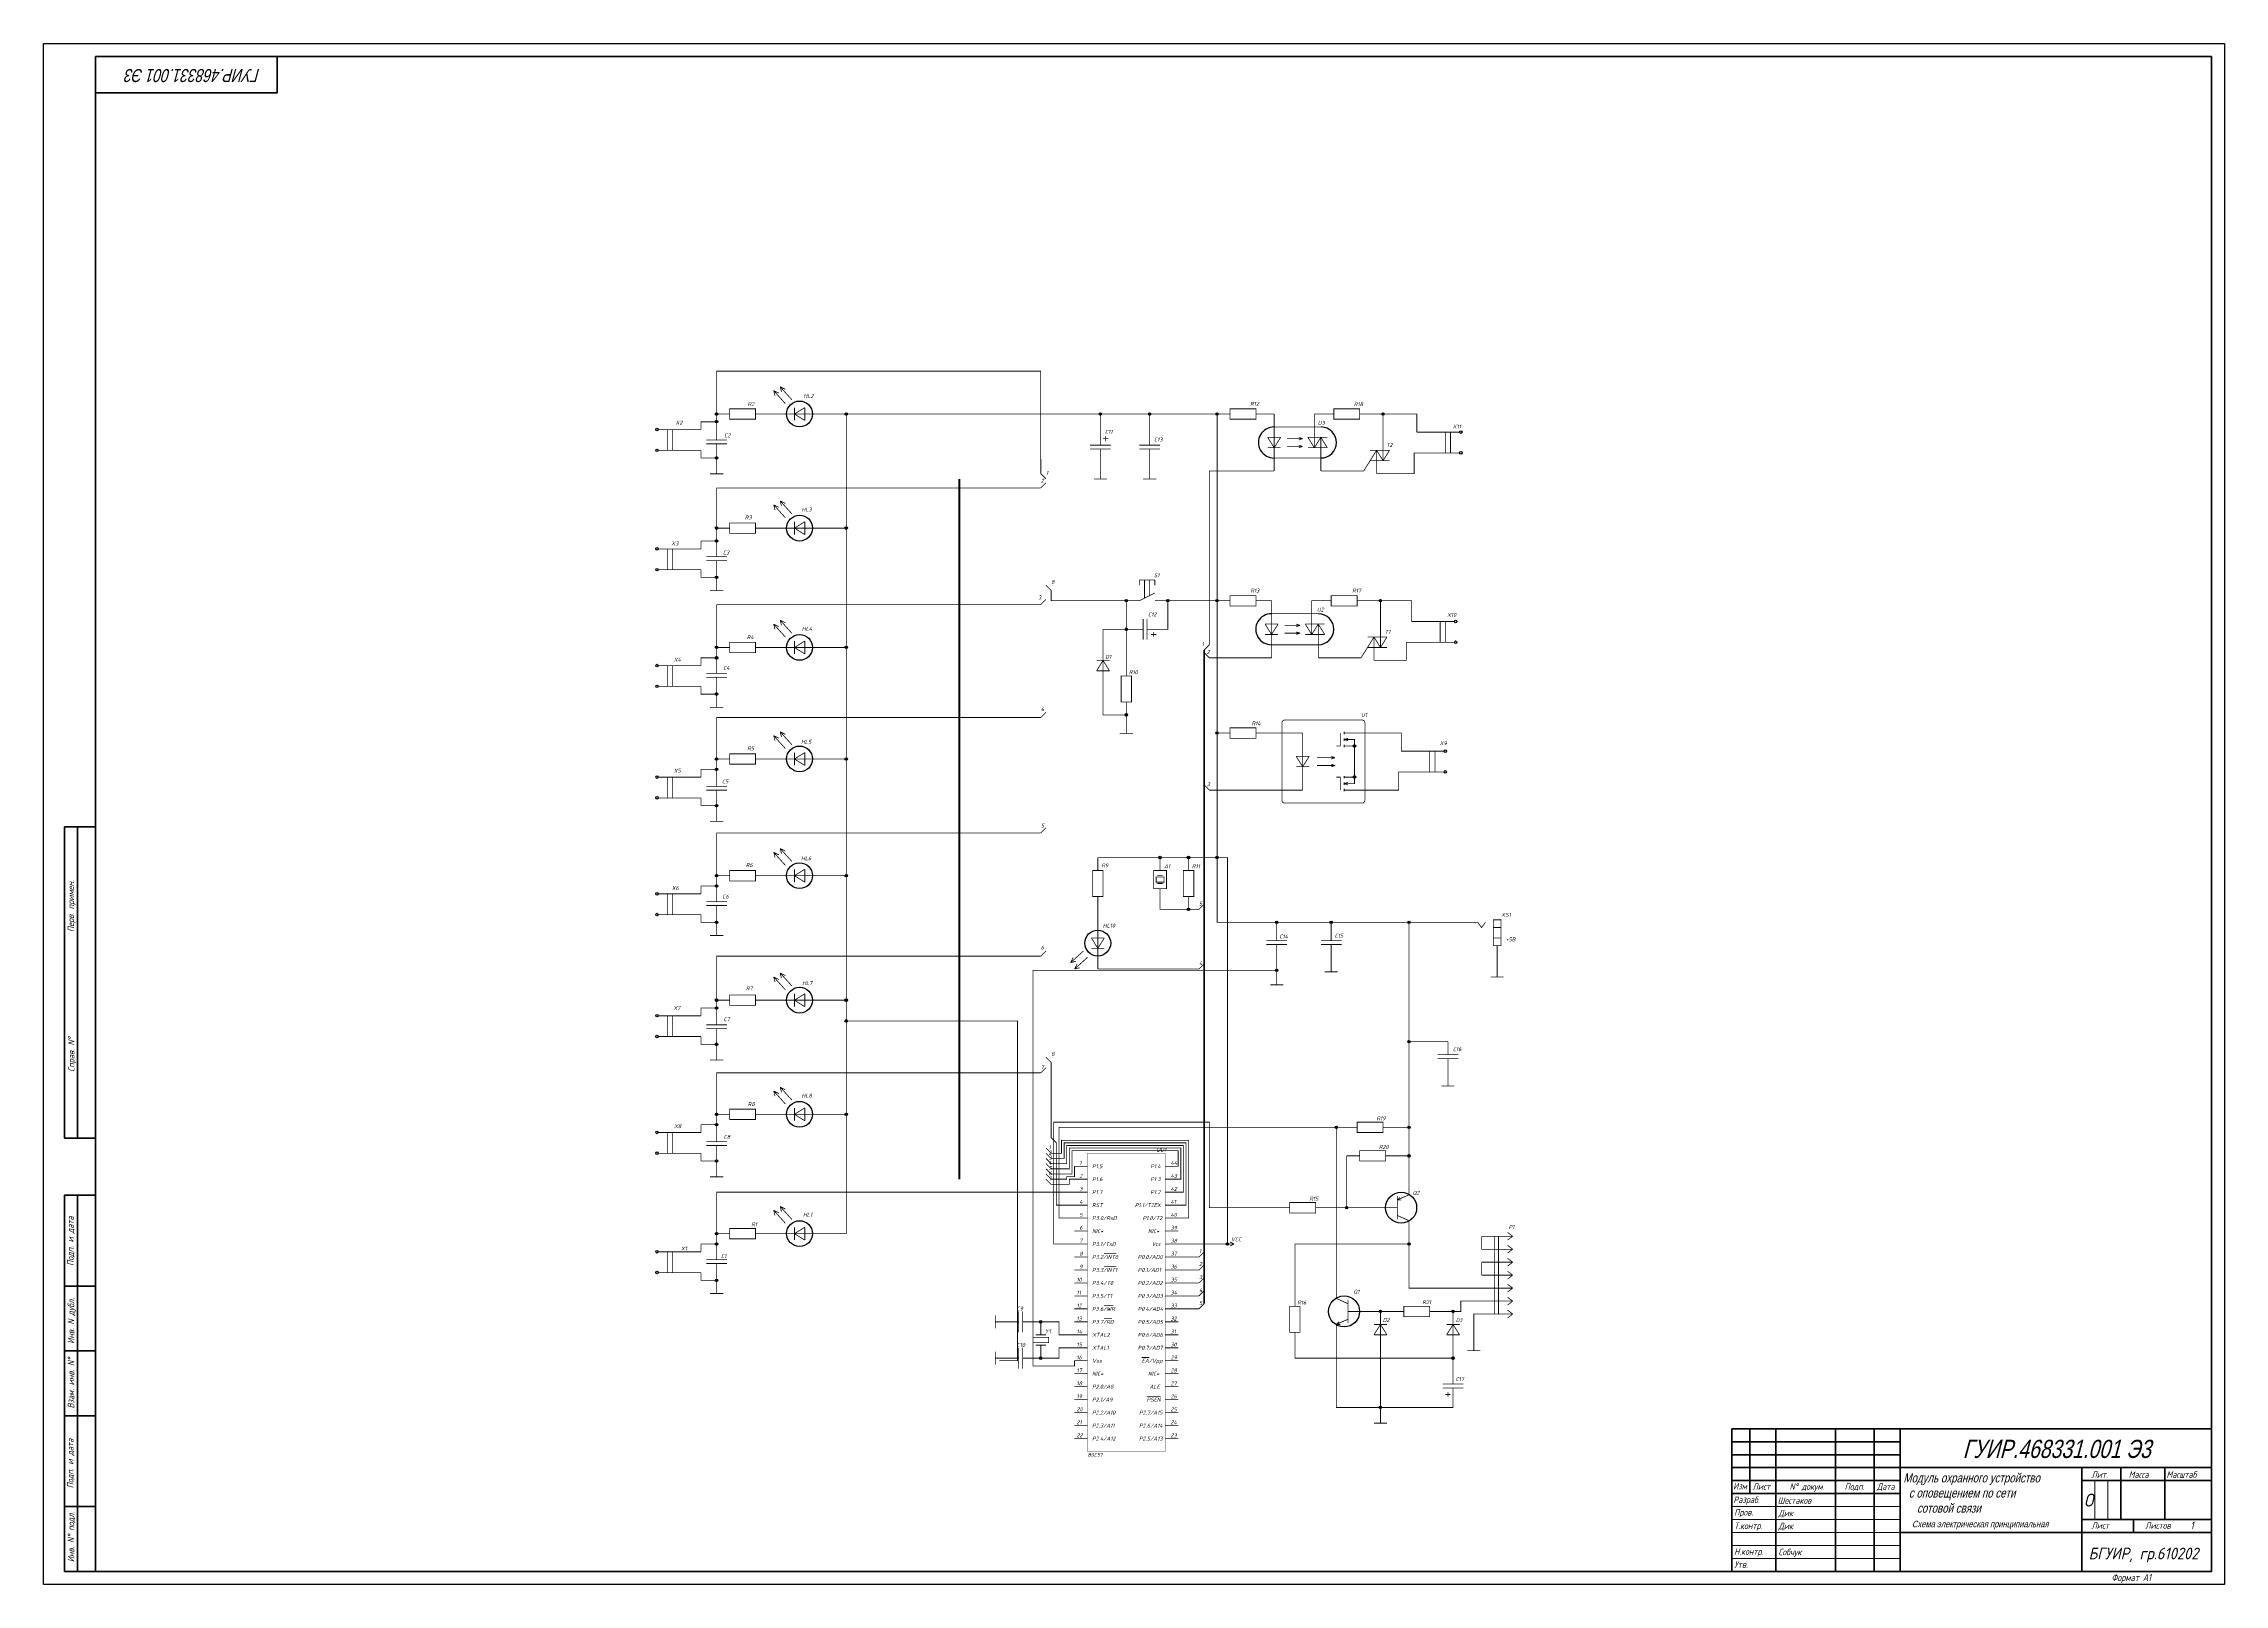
# Model space of a CAD drawing. Header units: millimetres. Extents: x 0 to 9139, y -367 to 2333.
# Drawn here: x 3769 to 4610, y 1320 to 1914 of the extents above; entities that cross this region are included whole.
import ezdxf

# ---------------------------------------------------------------- set-up
doc = ezdxf.new("R2010")
doc.units = ezdxf.units.MM
doc.header["$LTSCALE"] = 0.5
doc.linetypes.add('осевая2', pattern=[28.575, 19.05, -3.175, 3.175, -3.175])
doc.layers.get('0').update_dxf_attribs({"lineweight": 60})
for name, color, linetype in [('1-оси', 1, 'осевая2'), ('KONTUR', 7, 'Continuous'), ('Sheet', 255, 'Continuous')]:
    doc.layers.add(name, color=color, linetype=linetype)
for name, color, linetype, lineweight in [('Основная', 7, 'Continuous', 40), ('текст', 7, 'Continuous', 30), ('тонкая', 7, 'Continuous', 20)]:
    doc.layers.add(name, color=color, linetype=linetype, lineweight=lineweight)
doc.styles.add('ESKD', font='standarteskd.shx', dxfattribs={"width": 0.8, "oblique": 15})
doc.styles.get("Standard").update_dxf_attribs({"font": 'isocpeui.ttf', "width": 0.9})
doc.styles.add('стиль1', font='romans.shx', dxfattribs={"width": 0.75, "oblique": 15, "height": 3.5})

msp = doc.modelspace()

# ---------------------------------------------------------------- linework, layer by layer
for p, q in [((4484.97, 1374.98), (4419.97, 1374.98)), ((4484.97, 1369.98), (4419.97, 1369.98)), ((4484.97, 1359.98), (4419.97, 1359.98)), ((4484.97, 1354.98), (4419.97, 1354.98)), ((4554.97, 1324.98), (4554.97, 1324.98))]:
    msp.add_line(p, q)
at = {"layer": 'KONTUR'}
for p, q in [((3768.97, 1319.98), (3768.97, 1913.98)), ((3768.97, 1913.98), (4609.97, 1913.98)), ((4609.97, 1913.98), (4609.97, 1319.98)), ((4609.97, 1319.98), (3768.97, 1319.98))]:
    msp.add_line(p, q, dxfattribs=at)
at = {"layer": 'Sheet'}
for points, const_width in [([(4153.52, 1748.19), (4153.49, 1787.69), (4028.52, 1787.69), (4028.52, 1766.19)], 0.3), ([(4055.02, 1775.19), (4050.52, 1780.19)], 0.3), ([(4050.52, 1780.19), (4051.02, 1778.19), (4051.02, 1778.19)], 0.3), ([(4050.52, 1780.19), (4052.52, 1779.19)], 0.3), ([(4057.52, 1776.69), (4053.02, 1781.69)], 0.3), ([(4053.02, 1781.69), (4053.52, 1779.69), (4053.52, 1779.69)], 0.3), ([(4053.02, 1781.69), (4055.02, 1780.69)], 0.3), ([(4022.52, 1765.19), (4022.52, 1768.19), (4028.52, 1768.19)], 0.3), ([(4033.52, 1771.19), (4028.52, 1771.19)], 0.3), ([(4028.52, 1761.19), (4028.52, 1766.19)], 0.3), ([(4043.52, 1773.19), (4033.52, 1773.19), (4033.52, 1769.19), (4043.52, 1769.19), (4043.52, 1773.19)], 0.3), ([(4043.52, 1771.19), (4048.52, 1771.19)], 0.3), ([(4048.52, 1771.19), (4050.52, 1771.19)], 0.3), ([(4055.52, 1771.19), (4050.52, 1771.19)], 0.3), ([(4058.52, 1771.19), (4055.52, 1771.19)], 0.3), ([(4058.52, 1773.69), (4058.52, 1768.69)], 0.3), ([(4058.52, 1771.19), (4062.52, 1773.69), (4062.52, 1773.69)], 0.3), ([(4062.52, 1771.19), (4058.52, 1771.19)], 0.3), ([(4058.52, 1771.19), (4062.52, 1768.69), (4062.52, 1768.69)], 0.3), ([(4062.52, 1768.69), (4062.52, 1773.69)], 0.3), ([(4062.52, 1771.19), (4065.52, 1771.19)], 0.3), ([(4065.52, 1771.19), (4070.52, 1771.19)], 0.3), ([(4070.52, 1771.19), (4078.52, 1771.19)], 0.3), ([(4078.52, 1771.19), (4078.52, 1726.19)], 0.3), ([(4078.52, 1771.19), (4221.52, 1771.19)], 0.3), ([(4176.52, 1771.19), (4176.52, 1764.19)], 0.3), ([(4195.52, 1764.19), (4195.52, 1771.19)], 0.3), ([(4226.52, 1771.19), (4221.52, 1771.19)], 0.3), ([(4221.52, 1771.19), (4221.52, 1699.19)], 0.3), ([(4236.52, 1773.19), (4226.52, 1773.19), (4226.52, 1769.19), (4236.52, 1769.19), (4236.52, 1773.19)], 0.3), ([(4236.52, 1771.19), (4241.52, 1771.19)], 0.3), ([(4241.52, 1771.19), (4243.52, 1771.19)], 0.3), ([(4243.52, 1766.19), (4243.52, 1771.19)], 0.3), ([(4243.52, 1766.19), (4243.52, 1754.19)], 0.3), ([(4243.52, 1766.19), (4261.52, 1766.19)], 0.3), ([(4259.02, 1771.19), (4261.52, 1771.19)], 0.3), ([(4259.02, 1766.19), (4259.02, 1771.19)], 0.3), ([(4259.02, 1758.19), (4259.02, 1766.19)], 0.3), ([(4266.52, 1771.19), (4261.52, 1771.19)], 0.3), ([(4276.52, 1773.19), (4266.52, 1773.19), (4266.52, 1769.19), (4276.52, 1769.19), (4276.52, 1773.19)], 0.3), ([(4276.52, 1771.19), (4281.52, 1771.19)], 0.3), ([(4285.52, 1762.19), (4285.52, 1771.19), (4281.52, 1771.19)], 0.3), ([(4298.52, 1764.19), (4298.52, 1771.19), (4285.52, 1771.19)], 0.3), ([(4006.02, 1765.19), (4017.52, 1765.19)], 0.3), ([(4009.52, 1765.19), (4009.52, 1757.19)], 0.3), ([(4011.52, 1757.19), (4011.52, 1765.19)], 0.3), ([(4017.52, 1765.19), (4022.52, 1765.19)], 0.3), ([(4032.52, 1761.19), (4024.52, 1761.19)], 0.3), ([(4032.52, 1759.69), (4024.52, 1759.69)], 0.3), ([(4028.52, 1759.69), (4028.52, 1754.69)], 0.3), ([(4180.52, 1759.19), (4172.52, 1759.19)], 0.3), ([(4180.52, 1757.69), (4172.52, 1757.69)], 0.3), ([(4176.52, 1759.19), (4176.52, 1764.19)], 0.3), ([(4176.52, 1757.69), (4176.52, 1752.69)], 0.3), ([(4177.52, 1761.69), (4179.52, 1761.69)], 0.3), ([(4178.52, 1760.69), (4178.52, 1762.69)], 0.3), ([(4199.52, 1759.19), (4191.52, 1759.19)], 0.3), ([(4199.52, 1757.69), (4191.52, 1757.69)], 0.3), ([(4195.52, 1759.19), (4195.52, 1764.19)], 0.3), ([(4195.52, 1757.69), (4195.52, 1752.69)], 0.3), ([(4241.02, 1762.19), (4246.02, 1762.19)], 0.3), ([(4243.52, 1758.19), (4241.02, 1762.19)], 0.3), ([(4241.02, 1758.19), (4246.02, 1758.19)], 0.3), ([(4243.52, 1758.19), (4246.02, 1762.19)], 0.3), ([(4248.52, 1761.69), (4254.52, 1761.69)], 0.3), ([(4254.52, 1758.69), (4248.52, 1758.69)], 0.3), ([(4254.52, 1761.69), (4253.02, 1762.19), (4253.02, 1762.19)], 0.3), ([(4254.52, 1761.69), (4253.02, 1761.19)], 0.3), ([(4254.52, 1758.69), (4253.02, 1759.19), (4253.02, 1759.19)], 0.3), ([(4254.52, 1758.69), (4253.02, 1758.19)], 0.3), ([(4259.02, 1758.19), (4256.52, 1762.19)], 0.3), ([(4259.02, 1762.19), (4256.52, 1762.19)], 0.3), ([(4259.02, 1758.19), (4256.52, 1758.19)], 0.3), ([(4259.02, 1762.19), (4264.02, 1762.19)], 0.3), ([(4261.52, 1762.19), (4259.02, 1758.19)], 0.3), ([(4259.02, 1758.19), (4264.02, 1758.19)], 0.3), ([(4261.52, 1762.19), (4264.02, 1758.19)], 0.3), ([(4261.52, 1754.19), (4261.52, 1762.19)], 0.3), ([(4285.52, 1757.19), (4285.52, 1762.19)], 0.3), ([(4303.52, 1764.19), (4298.52, 1764.19)], 0.3), ([(4315.02, 1764.19), (4303.52, 1764.19)], 0.3), ([(4309.52, 1764.19), (4309.52, 1756.19)], 0.3), ([(4311.52, 1756.19), (4311.52, 1764.19)], 0.3), ([(4006.02, 1757.19), (4017.52, 1757.19)], 0.3), ([(4017.52, 1757.19), (4022.52, 1757.19)], 0.3), ([(4022.52, 1757.19), (4022.52, 1754.19), (4028.52, 1754.19)], 0.3), ([(4028.52, 1754.69), (4028.52, 1752.19)], 0.3), ([(4028.52, 1752.19), (4028.52, 1748.12)], 0.3), ([(4176.52, 1752.69), (4176.52, 1750.19)], 0.3), ([(4176.52, 1750.19), (4176.52, 1746.12)], 0.3), ([(4195.52, 1750.19), (4195.52, 1752.69)], 0.3), ([(4195.52, 1750.19), (4195.52, 1746.12)], 0.3), ([(4218.52, 1682.19), (4218.52, 1749.19), (4243.52, 1749.19), (4243.52, 1749.19)], 0.3), ([(4243.52, 1754.19), (4261.52, 1754.19)], 0.3), ([(4243.52, 1754.19), (4243.52, 1749.19)], 0.3), ([(4261.52, 1754.19), (4261.52, 1749.19)], 0.3), ([(4273.02, 1749.19), (4261.52, 1749.19), (4261.52, 1749.19)], 0.3), ([(4278.02, 1749.19), (4273.02, 1749.19)], 0.3), ([(4280.52, 1753.19), (4278.02, 1749.19)], 0.3), ([(4280.52, 1757.19), (4285.52, 1757.19)], 0.3), ([(4283.02, 1757.19), (4280.52, 1753.19)], 0.3), ([(4280.52, 1753.19), (4285.52, 1753.19)], 0.3), ([(4283.02, 1757.19), (4283.02, 1753.19)], 0.3), ([(4283.02, 1757.19), (4285.52, 1753.19)], 0.3), ([(4298.52, 1756.19), (4297.52, 1756.19), (4297.52, 1748.19), (4283.02, 1748.19)], 0.3), ([(4283.02, 1753.19), (4283.02, 1748.19)], 0.3), ([(4285.52, 1753.19), (4288.02, 1757.19)], 0.3), ([(4285.52, 1753.19), (4285.52, 1757.19)], 0.3), ([(4285.52, 1757.19), (4288.02, 1757.19)], 0.3), ([(4285.52, 1753.19), (4288.02, 1753.19)], 0.3), ([(4303.52, 1756.19), (4298.52, 1756.19)], 0.3), ([(4315.02, 1756.19), (4303.52, 1756.19)], 0.3), ([(4025.98, 1748.12), (4031.06, 1748.12)], 0.3), ([(4028.52, 1721.19), (4028.52, 1742.69), (4153.52, 1742.69)], 0.3), ([(4122.15, 1476.19), (4122.15, 1746.19), (4122.15, 1746.19)], 0.749), ([(4155.52, 1746.19), (4153.52, 1748.19)], 0.3), ([(4153.52, 1742.69), (4155.52, 1744.69)], 0.3), ([(4173.98, 1746.12), (4179.06, 1746.12)], 0.3), ([(4192.98, 1746.12), (4198.06, 1746.12)], 0.3), ([(4055.02, 1731.19), (4050.52, 1736.19)], 0.3), ([(4050.52, 1736.19), (4051.02, 1734.19), (4051.02, 1734.19)], 0.3), ([(4050.52, 1736.19), (4052.52, 1735.19)], 0.3), ([(4057.52, 1732.69), (4053.02, 1737.69)], 0.3), ([(4053.02, 1737.69), (4053.52, 1735.69), (4053.52, 1735.69)], 0.3), ([(4053.02, 1737.69), (4055.02, 1736.69)], 0.3), ([(4033.52, 1727.19), (4028.52, 1727.19)], 0.3), ([(4043.52, 1729.19), (4033.52, 1729.19), (4033.52, 1725.19), (4043.52, 1725.19), (4043.52, 1729.19)], 0.3), ([(4043.52, 1727.19), (4048.52, 1727.19)], 0.3), ([(4048.52, 1727.19), (4050.52, 1727.19)], 0.3), ([(4055.52, 1727.19), (4050.52, 1727.19)], 0.3), ([(4058.52, 1727.19), (4055.52, 1727.19)], 0.3), ([(4058.52, 1729.69), (4058.52, 1724.69)], 0.3), ([(4058.52, 1727.19), (4062.52, 1729.69), (4062.52, 1729.69)], 0.3), ([(4062.52, 1727.19), (4058.52, 1727.19)], 0.3), ([(4058.52, 1727.19), (4062.52, 1724.69), (4062.52, 1724.69)], 0.3), ([(4062.52, 1724.69), (4062.52, 1729.69)], 0.3), ([(4062.52, 1727.19), (4065.52, 1727.19)], 0.3), ([(4065.52, 1727.19), (4070.52, 1727.19)], 0.3), ([(4070.52, 1727.19), (4078.52, 1727.19)], 0.3), ([(4078.52, 1726.19), (4078.52, 1681.19)], 0.3), ([(4006.02, 1719.19), (4017.52, 1719.19)], 0.3), ([(4009.52, 1719.19), (4009.52, 1711.19)], 0.3), ([(4011.52, 1711.19), (4011.52, 1719.19)], 0.3), ([(4017.52, 1719.19), (4022.52, 1719.19)], 0.3), ([(4022.52, 1719.19), (4022.52, 1722.19), (4028.52, 1722.19)], 0.3), ([(4032.52, 1716.19), (4024.52, 1716.19)], 0.3), ([(4028.52, 1716.19), (4028.52, 1721.19)], 0.3), ([(4006.02, 1711.19), (4017.52, 1711.19)], 0.3), ([(4017.52, 1711.19), (4022.52, 1711.19)], 0.3), ([(4022.52, 1711.19), (4022.52, 1708.19), (4028.52, 1708.19)], 0.3), ([(4032.52, 1714.69), (4024.52, 1714.69)], 0.3), ([(4028.52, 1714.69), (4028.52, 1709.69)], 0.3), ([(4028.52, 1709.69), (4028.52, 1707.19)], 0.3), ([(4028.52, 1707.19), (4028.52, 1703.12)], 0.3), ([(4197.52, 1707.19), (4191.52, 1707.19), (4191.52, 1705.19)], 0.3), ([(4193.52, 1707.19), (4193.52, 1700.19)], 0.3), ([(4195.52, 1707.19), (4195.52, 1701.19)], 0.3), ([(4197.52, 1707.19), (4197.52, 1705.19)], 0.3), ([(4025.98, 1703.12), (4031.06, 1703.12)], 0.3), ([(4153.52, 1697.69), (4155.52, 1699.69)], 0.3), ([(4155.52, 1705.19), (4157.52, 1703.19)], 0.3), ([(4157.52, 1703.19), (4157.52, 1703.19), (4157.52, 1699.19), (4186.52, 1699.19), (4186.52, 1688.19)], 0.3), ([(4191.52, 1699.19), (4186.52, 1699.19)], 0.3), ([(4197.52, 1702.19), (4191.52, 1699.19), (4191.52, 1699.19)], 0.3), ([(4197.52, 1699.19), (4202.52, 1699.19)], 0.3), ([(4221.52, 1699.19), (4202.52, 1699.19), (4202.52, 1688.19), (4199.52, 1688.19)], 0.3), ([(4226.52, 1699.19), (4221.52, 1699.19)], 0.3), ([(4221.52, 1699.19), (4221.52, 1648.19)], 0.3), ([(4236.52, 1701.19), (4226.52, 1701.19), (4226.52, 1697.19), (4236.52, 1697.19), (4236.52, 1701.19)], 0.3), ([(4236.52, 1699.19), (4241.52, 1699.19)], 0.3), ([(4241.52, 1699.19), (4242.52, 1699.19)], 0.3), ([(4242.52, 1694.19), (4242.52, 1699.19)], 0.3), ([(4258.02, 1699.19), (4260.52, 1699.19)], 0.3), ([(4258.02, 1694.19), (4258.02, 1699.19)], 0.3), ([(4265.52, 1699.19), (4260.52, 1699.19)], 0.3), ([(4275.52, 1701.19), (4265.52, 1701.19), (4265.52, 1697.19), (4275.52, 1697.19), (4275.52, 1701.19)], 0.3), ([(4275.52, 1699.19), (4280.52, 1699.19)], 0.3), ([(4284.52, 1690.19), (4284.52, 1699.19), (4280.52, 1699.19)], 0.3), ([(4296.52, 1691.19), (4296.52, 1699.19), (4284.52, 1699.19)], 0.3), ([(4028.52, 1676.19), (4028.52, 1697.69), (4153.52, 1697.69)], 0.3), ([(4057.52, 1686.69), (4053.02, 1691.69)], 0.3), ([(4053.02, 1691.69), (4053.52, 1689.69), (4053.52, 1689.69)], 0.3), ([(4053.02, 1691.69), (4055.02, 1690.69)], 0.3), ([(4193.02, 1684.19), (4193.02, 1692.19)], 0.3), ([(4194.52, 1684.19), (4194.52, 1692.19)], 0.3), ([(4242.52, 1694.19), (4242.52, 1682.19)], 0.3), ([(4242.52, 1694.19), (4260.52, 1694.19)], 0.3), ([(4258.02, 1686.19), (4258.02, 1694.19)], 0.3), ([(4301.52, 1691.19), (4296.52, 1691.19)], 0.3), ([(4313.02, 1691.19), (4301.52, 1691.19)], 0.3), ([(4307.52, 1691.19), (4307.52, 1683.19)], 0.3), ([(4309.52, 1683.19), (4309.52, 1691.19)], 0.3), ([(4043.52, 1683.19), (4033.52, 1683.19), (4033.52, 1679.19), (4043.52, 1679.19), (4043.52, 1683.19)], 0.3), ([(4055.02, 1685.19), (4050.52, 1690.19)], 0.3), ([(4050.52, 1690.19), (4051.02, 1688.19), (4051.02, 1688.19)], 0.3), ([(4050.52, 1690.19), (4052.52, 1689.19)], 0.3), ([(4058.52, 1683.69), (4058.52, 1678.69)], 0.3), ([(4058.52, 1681.19), (4062.52, 1683.69), (4062.52, 1683.69)], 0.3), ([(4062.52, 1678.69), (4062.52, 1683.69)], 0.3), ([(4177.52, 1681.19), (4177.52, 1688.19), (4177.52, 1688.19), (4186.52, 1688.19)], 0.3), ([(4186.52, 1688.19), (4188.02, 1688.19)], 0.3), ([(4186.52, 1688.19), (4186.52, 1688.19)], 0.3), ([(4186.52, 1675.19), (4186.52, 1688.19)], 0.3), ([(4186.52, 1688.19), (4186.52, 1688.19)], 0.3), ([(4193.02, 1688.19), (4188.02, 1688.19)], 0.3), ([(4194.52, 1688.19), (4199.52, 1688.19)], 0.3), ([(4196.02, 1686.19), (4198.02, 1686.19)], 0.3), ([(4197.02, 1687.19), (4197.02, 1685.19)], 0.3), ([(4218.52, 1682.19), (4216.52, 1680.19)], 0.3), ([(4240.02, 1690.19), (4245.02, 1690.19)], 0.3), ([(4242.52, 1686.19), (4240.02, 1690.19)], 0.3), ([(4240.02, 1686.19), (4245.02, 1686.19)], 0.3), ([(4242.52, 1686.19), (4245.02, 1690.19)], 0.3), ([(4242.52, 1682.19), (4260.52, 1682.19)], 0.3), ([(4242.52, 1682.19), (4242.52, 1677.19)], 0.3), ([(4247.52, 1689.69), (4253.52, 1689.69)], 0.3), ([(4253.52, 1686.69), (4247.52, 1686.69)], 0.3), ([(4253.52, 1689.69), (4252.02, 1690.19), (4252.02, 1690.19)], 0.3), ([(4253.52, 1689.69), (4252.02, 1689.19)], 0.3), ([(4253.52, 1686.69), (4252.02, 1687.19), (4252.02, 1687.19)], 0.3), ([(4253.52, 1686.69), (4252.02, 1686.19)], 0.3), ([(4258.02, 1686.19), (4255.52, 1690.19)], 0.3), ([(4258.02, 1690.19), (4255.52, 1690.19)], 0.3), ([(4258.02, 1686.19), (4255.52, 1686.19)], 0.3), ([(4258.02, 1690.19), (4263.02, 1690.19)], 0.3), ([(4260.52, 1690.19), (4258.02, 1686.19)], 0.3), ([(4258.02, 1686.19), (4263.02, 1686.19)], 0.3), ([(4260.52, 1690.19), (4263.02, 1686.19)], 0.3), ([(4260.52, 1682.19), (4260.52, 1690.19)], 0.3), ([(4260.52, 1682.19), (4260.52, 1677.19)], 0.3), ([(4279.52, 1685.19), (4284.52, 1685.19)], 0.3), ([(4282.02, 1685.19), (4279.52, 1681.19)], 0.3), ([(4282.02, 1685.19), (4282.02, 1681.19)], 0.3), ([(4282.02, 1685.19), (4284.52, 1681.19)], 0.3), ([(4296.52, 1683.19), (4294.52, 1683.19), (4294.52, 1676.19), (4282.02, 1676.19)], 0.3), ([(4284.52, 1685.19), (4284.52, 1690.19)], 0.3), ([(4284.52, 1681.19), (4287.02, 1685.19)], 0.3), ([(4284.52, 1681.19), (4284.52, 1685.19)], 0.3), ([(4284.52, 1685.19), (4287.02, 1685.19)], 0.3), ([(4301.52, 1683.19), (4296.52, 1683.19)], 0.3), ([(4313.02, 1683.19), (4301.52, 1683.19)], 0.3), ([(4006.02, 1674.19), (4017.52, 1674.19)], 0.3), ([(4009.52, 1674.19), (4009.52, 1666.19)], 0.3), ([(4011.52, 1666.19), (4011.52, 1674.19)], 0.3), ([(4017.52, 1674.19), (4022.52, 1674.19)], 0.3), ([(4022.52, 1674.19), (4022.52, 1677.19), (4028.52, 1677.19)], 0.3), ([(4033.52, 1681.19), (4028.52, 1681.19)], 0.3), ([(4028.52, 1671.19), (4028.52, 1676.19)], 0.3), ([(4043.52, 1681.19), (4048.52, 1681.19)], 0.3), ([(4048.52, 1681.19), (4050.52, 1681.19)], 0.3), ([(4055.52, 1681.19), (4050.52, 1681.19)], 0.3), ([(4058.52, 1681.19), (4055.52, 1681.19)], 0.3), ([(4062.52, 1681.19), (4058.52, 1681.19)], 0.3), ([(4058.52, 1681.19), (4062.52, 1678.69), (4062.52, 1678.69)], 0.3), ([(4062.52, 1681.19), (4065.52, 1681.19)], 0.3), ([(4065.52, 1681.19), (4070.52, 1681.19)], 0.3), ([(4078.52, 1681.19), (4070.52, 1681.19)], 0.3), ([(4078.52, 1637.69), (4078.52, 1681.19)], 0.3), ([(4175.02, 1676.19), (4180.02, 1676.19)], 0.3), ([(4177.52, 1676.19), (4175.02, 1672.19), (4175.02, 1672.19)], 0.3), ([(4177.52, 1676.19), (4177.52, 1681.19)], 0.3), ([(4177.52, 1672.19), (4177.52, 1676.19)], 0.3), ([(4180.02, 1672.19), (4177.52, 1676.19)], 0.3), ([(4186.52, 1670.19), (4186.52, 1675.19)], 0.3), ([(4216.52, 1428.19), (4216.52, 1680.19)], 0.749), ([(4216.52, 1679.19), (4218.52, 1677.19)], 0.3), ([(4218.52, 1677.19), (4218.52, 1677.19), (4242.52, 1677.19)], 0.3), ([(4272.02, 1677.19), (4260.52, 1677.19), (4260.52, 1677.19)], 0.3), ([(4277.02, 1677.19), (4272.02, 1677.19)], 0.3), ([(4279.52, 1681.19), (4277.02, 1677.19)], 0.3), ([(4279.52, 1681.19), (4284.52, 1681.19)], 0.3), ([(4282.02, 1681.19), (4282.02, 1676.19)], 0.3), ([(4284.52, 1681.19), (4287.02, 1681.19)], 0.3), ([(4006.02, 1666.19), (4017.52, 1666.19)], 0.3), ([(4017.52, 1666.19), (4022.52, 1666.19)], 0.3), ([(4022.52, 1666.19), (4022.52, 1663.19), (4028.52, 1663.19)], 0.3), ([(4032.52, 1671.19), (4024.52, 1671.19)], 0.3), ([(4032.52, 1669.69), (4024.52, 1669.69)], 0.3), ([(4028.52, 1669.69), (4028.52, 1664.69)], 0.3), ([(4175.02, 1672.19), (4180.02, 1672.19)], 0.3), ([(4177.52, 1672.19), (4177.52, 1667.19)], 0.3), ([(4186.52, 1655.19), (4177.52, 1655.19), (4177.52, 1667.19)], 0.3), ([(4184.52, 1670.19), (4184.52, 1660.19), (4188.52, 1660.19), (4188.52, 1670.19), (4184.52, 1670.19)], 0.3), ([(4025.98, 1658.12), (4031.06, 1658.12)], 0.3), ([(4028.52, 1664.69), (4028.52, 1662.19)], 0.3), ([(4028.52, 1662.19), (4028.52, 1658.12)], 0.3), ([(4186.52, 1660.19), (4186.52, 1655.19)], 0.3), ([(4028.52, 1632.69), (4028.52, 1654.19), (4153.52, 1654.19)], 0.3), ([(4057.52, 1643.69), (4053.02, 1648.69)], 0.3), ([(4053.02, 1648.69), (4053.52, 1646.69), (4053.52, 1646.69)], 0.3), ([(4053.02, 1648.69), (4055.02, 1647.69)], 0.3), ([(4153.52, 1654.19), (4155.52, 1656.19)], 0.3), ([(4186.52, 1655.19), (4186.52, 1652.19)], 0.3), ([(4186.52, 1652.19), (4186.52, 1648.12)], 0.3), ([(4236.52, 1650.19), (4226.52, 1650.19), (4226.52, 1646.19), (4236.52, 1646.19), (4236.52, 1650.19)], 0.3), ([(4246.52, 1652.19), (4246.52, 1652.23), (4246.52, 1652.28), (4246.53, 1652.33), (4246.54, 1652.37), (4246.55, 1652.42), (4246.57, 1652.47), (4246.58, 1652.51), (4246.6, 1652.55), (4246.62, 1652.6), (4246.65, 1652.64), (4246.67, 1652.68), (4246.7, 1652.72), (4246.73, 1652.76), (4246.76, 1652.8), (4246.79, 1652.84), (4246.83, 1652.87), (4246.86, 1652.91), (4246.9, 1652.94), (4246.94, 1652.97), (4246.98, 1653), (4247.02, 1653.03), (4247.06, 1653.06), (4247.11, 1653.08), (4247.15, 1653.1), (4247.19, 1653.12), (4247.24, 1653.14), (4247.28, 1653.15), (4247.33, 1653.16), (4247.38, 1653.17), (4247.42, 1653.18), (4247.47, 1653.19), (4247.52, 1653.19)], 0.3), ([(4246.52, 1622.19), (4246.52, 1652.19)], 0.3), ([(4247.52, 1653.19), (4277.52, 1653.19)], 0.3), ([(4270.52, 1648.69), (4270.52, 1647.69)], 0.3), ([(4277.52, 1653.19), (4277.56, 1653.19), (4277.61, 1653.18), (4277.66, 1653.17), (4277.7, 1653.16), (4277.75, 1653.15), (4277.79, 1653.14), (4277.84, 1653.12), (4277.88, 1653.1), (4277.93, 1653.08), (4277.97, 1653.06), (4278.01, 1653.03), (4278.05, 1653), (4278.09, 1652.97), (4278.13, 1652.94), (4278.17, 1652.91), (4278.2, 1652.87), (4278.24, 1652.84), (4278.27, 1652.8), (4278.3, 1652.76), (4278.33, 1652.72), (4278.36, 1652.68), (4278.38, 1652.64), (4278.41, 1652.6), (4278.43, 1652.55), (4278.45, 1652.51), (4278.47, 1652.47), (4278.48, 1652.42), (4278.49, 1652.37), (4278.5, 1652.33), (4278.51, 1652.28), (4278.51, 1652.23), (4278.52, 1652.19)], 0.3), ([(4278.52, 1622.19), (4278.52, 1652.19)], 0.3), ([(4043.52, 1640.19), (4033.52, 1640.19), (4033.52, 1636.19), (4043.52, 1636.19), (4043.52, 1640.19)], 0.3), ([(4055.02, 1642.19), (4050.52, 1647.19)], 0.3), ([(4050.52, 1647.19), (4051.02, 1645.19), (4051.02, 1645.19)], 0.3), ([(4050.52, 1647.19), (4052.52, 1646.19)], 0.3), ([(4058.52, 1640.69), (4058.52, 1635.69)], 0.3), ([(4058.52, 1638.19), (4062.52, 1640.69), (4062.52, 1640.69)], 0.3), ([(4062.52, 1635.69), (4062.52, 1640.69)], 0.3), ([(4183.98, 1648.12), (4189.06, 1648.12)], 0.3), ([(4226.52, 1648.19), (4221.52, 1648.19)], 0.3), ([(4221.52, 1648.19), (4221.52, 1600.19)], 0.3), ([(4236.52, 1648.19), (4241.52, 1648.19)], 0.3), ([(4246.52, 1648.19), (4241.52, 1648.19)], 0.3), ([(4246.52, 1648.19), (4254.52, 1648.19)], 0.3), ([(4254.52, 1648.19), (4254.52, 1626.19)], 0.3), ([(4269.02, 1648.19), (4269.02, 1643.19), (4267.52, 1643.19)], 0.3), ([(4270.52, 1648.19), (4278.52, 1648.19)], 0.3), ([(4270.52, 1646.19), (4270.52, 1645.19)], 0.3), ([(4270.52, 1645.69), (4272.02, 1646.19)], 0.3), ([(4274.52, 1643.19), (4274.52, 1645.69), (4270.52, 1645.69)], 0.3), ([(4270.52, 1645.69), (4272.02, 1645.19)], 0.3), ([(4270.52, 1643.69), (4270.52, 1642.69)], 0.3), ([(4270.52, 1643.19), (4274.52, 1643.19), (4274.52, 1631.19), (4270.52, 1631.19)], 0.3), ([(4278.52, 1648.19), (4283.52, 1648.19)], 0.3), ([(4292.52, 1641.19), (4292.52, 1648.19), (4283.52, 1648.19)], 0.3), ([(4297.52, 1641.19), (4292.52, 1641.19)], 0.3), ([(4309.02, 1641.19), (4297.52, 1641.19)], 0.3), ([(4303.52, 1641.19), (4303.52, 1633.19)], 0.3), ([(4305.52, 1633.19), (4305.52, 1641.19)], 0.3), ([(4022.52, 1631.19), (4022.52, 1634.19), (4028.52, 1634.19)], 0.3), ([(4033.52, 1638.19), (4028.52, 1638.19)], 0.3), ([(4028.52, 1627.69), (4028.52, 1632.69)], 0.3), ([(4043.52, 1638.19), (4048.52, 1638.19)], 0.3), ([(4048.52, 1638.19), (4050.52, 1638.19)], 0.3), ([(4055.52, 1638.19), (4050.52, 1638.19)], 0.3), ([(4058.52, 1638.19), (4055.52, 1638.19)], 0.3), ([(4062.52, 1638.19), (4058.52, 1638.19)], 0.3), ([(4058.52, 1638.19), (4062.52, 1635.69), (4062.52, 1635.69)], 0.3), ([(4062.52, 1638.19), (4065.52, 1638.19)], 0.3), ([(4065.52, 1638.19), (4070.52, 1638.19)], 0.3), ([(4070.52, 1638.19), (4078.52, 1638.19)], 0.3), ([(4078.52, 1593.19), (4078.52, 1637.69)], 0.3), ([(4252.02, 1639.19), (4257.02, 1639.19)], 0.3), ([(4254.52, 1635.19), (4252.02, 1639.19), (4252.02, 1639.19)], 0.3), ([(4252.02, 1635.19), (4257.02, 1635.19)], 0.3), ([(4254.52, 1635.19), (4257.02, 1639.19), (4257.02, 1639.19)], 0.3), ([(4260.02, 1638.69), (4267.02, 1638.69)], 0.3), ([(4267.02, 1635.69), (4260.02, 1635.69)], 0.3), ([(4267.02, 1638.69), (4265.52, 1639.19), (4265.52, 1639.19)], 0.3), ([(4267.02, 1638.69), (4265.52, 1638.19)], 0.3), ([(4267.02, 1635.69), (4265.52, 1636.19), (4265.52, 1636.19)], 0.3), ([(4267.02, 1635.69), (4265.52, 1635.19)], 0.3), ([(4270.52, 1630.69), (4270.52, 1631.69)], 0.3), ([(4292.52, 1633.19), (4291.52, 1633.19), (4291.52, 1626.19), (4283.52, 1626.19)], 0.3), ([(4297.52, 1633.19), (4292.52, 1633.19)], 0.3), ([(4309.02, 1633.19), (4297.52, 1633.19)], 0.3), ([(4006.02, 1631.19), (4017.52, 1631.19)], 0.3), ([(4006.02, 1623.19), (4017.52, 1623.19)], 0.3), ([(4009.52, 1631.19), (4009.52, 1623.19)], 0.3), ([(4011.52, 1623.19), (4011.52, 1631.19)], 0.3), ([(4017.52, 1631.19), (4022.52, 1631.19)], 0.3), ([(4017.52, 1623.19), (4022.52, 1623.19)], 0.3), ([(4022.52, 1623.19), (4022.52, 1620.19), (4028.52, 1620.19)], 0.3), ([(4032.52, 1627.69), (4024.52, 1627.69)], 0.3), ([(4032.52, 1626.19), (4024.52, 1626.19)], 0.3), ([(4028.52, 1626.19), (4028.52, 1621.19)], 0.3), ([(4216.52, 1628.19), (4218.52, 1626.19)], 0.3), ([(4241.52, 1626.19), (4218.52, 1626.19), (4218.52, 1626.19)], 0.3), ([(4246.52, 1626.19), (4241.52, 1626.19)], 0.3), ([(4246.52, 1626.19), (4254.52, 1626.19)], 0.3), ([(4269.02, 1626.19), (4269.02, 1631.19), (4267.52, 1631.19)], 0.3), ([(4274.52, 1631.19), (4274.52, 1628.69), (4270.52, 1628.69)], 0.3), ([(4270.52, 1628.19), (4270.52, 1629.19)], 0.3), ([(4270.52, 1628.69), (4272.02, 1629.19)], 0.3), ([(4270.52, 1628.69), (4272.02, 1628.19)], 0.3), ([(4270.52, 1625.69), (4270.52, 1626.69)], 0.3), ([(4270.52, 1626.19), (4278.52, 1626.19)], 0.3), ([(4278.52, 1626.19), (4283.52, 1626.19)], 0.3), ([(4028.52, 1621.19), (4028.52, 1618.19)], 0.3), ([(4028.52, 1618.19), (4028.52, 1614.12)], 0.3), ([(4247.52, 1621.19), (4247.47, 1621.19), (4247.42, 1621.19), (4247.38, 1621.2), (4247.33, 1621.21), (4247.28, 1621.22), (4247.24, 1621.24), (4247.19, 1621.25), (4247.15, 1621.27), (4247.11, 1621.29), (4247.06, 1621.32), (4247.02, 1621.34), (4246.98, 1621.37), (4246.94, 1621.4), (4246.9, 1621.43), (4246.86, 1621.47), (4246.83, 1621.5), (4246.79, 1621.54), (4246.76, 1621.57), (4246.73, 1621.61), (4246.7, 1621.65), (4246.67, 1621.69), (4246.65, 1621.73), (4246.62, 1621.78), (4246.6, 1621.82), (4246.58, 1621.86), (4246.57, 1621.91), (4246.55, 1621.95), (4246.54, 1622), (4246.53, 1622.05), (4246.52, 1622.09), (4246.52, 1622.14), (4246.52, 1622.19)], 0.3), ([(4247.52, 1621.19), (4277.52, 1621.19)], 0.3), ([(4278.52, 1622.19), (4278.51, 1622.14), (4278.51, 1622.09), (4278.5, 1622.05), (4278.49, 1622), (4278.48, 1621.95), (4278.47, 1621.91), (4278.45, 1621.86), (4278.43, 1621.82), (4278.41, 1621.78), (4278.38, 1621.73), (4278.36, 1621.69), (4278.33, 1621.65), (4278.3, 1621.61), (4278.27, 1621.57), (4278.24, 1621.54), (4278.2, 1621.5), (4278.17, 1621.47), (4278.13, 1621.43), (4278.09, 1621.4), (4278.05, 1621.37), (4278.01, 1621.34), (4277.97, 1621.32), (4277.93, 1621.29), (4277.88, 1621.27), (4277.84, 1621.25), (4277.79, 1621.24), (4277.75, 1621.22), (4277.7, 1621.21), (4277.66, 1621.2), (4277.61, 1621.19), (4277.56, 1621.19), (4277.52, 1621.19)], 0.3), ([(4025.98, 1614.12), (4031.06, 1614.12)], 0.3), ([(4028.52, 1588.19), (4028.52, 1609.69), (4153.52, 1609.69)], 0.3), ([(4153.52, 1609.69), (4155.52, 1611.69)], 0.3), ([(4055.02, 1597.19), (4050.52, 1602.19)], 0.3), ([(4050.52, 1602.19), (4051.02, 1600.19), (4051.02, 1600.19)], 0.3), ([(4050.52, 1602.19), (4052.52, 1601.19)], 0.3), ([(4057.52, 1598.69), (4053.02, 1603.69)], 0.3), ([(4053.02, 1603.69), (4053.52, 1601.69), (4053.52, 1601.69)], 0.3), ([(4053.02, 1603.69), (4055.02, 1602.69)], 0.3), ([(4175.52, 1595.19), (4175.52, 1600.19)], 0.3), ([(4221.52, 1600.19), (4175.52, 1600.19)], 0.3), ([(4199.52, 1595.19), (4199.52, 1600.19)], 0.3), ([(4221.52, 1600.19), (4225.52, 1600.19), (4225.52, 1451.19), (4206.52, 1451.19)], 0.3), ([(4210.52, 1595.19), (4210.52, 1600.19)], 0.3), ([(4221.52, 1600.19), (4221.52, 1575.19), (4311.02, 1575.19)], 0.3), ([(4033.52, 1593.19), (4028.52, 1593.19)], 0.3), ([(4043.52, 1595.19), (4033.52, 1595.19), (4033.52, 1591.19), (4043.52, 1591.19), (4043.52, 1595.19)], 0.3), ([(4043.52, 1593.19), (4048.52, 1593.19)], 0.3), ([(4048.52, 1593.19), (4050.52, 1593.19)], 0.3), ([(4055.52, 1593.19), (4050.52, 1593.19)], 0.3), ([(4058.52, 1593.19), (4055.52, 1593.19)], 0.3), ([(4058.52, 1595.69), (4058.52, 1590.69)], 0.3), ([(4058.52, 1593.19), (4062.52, 1595.69), (4062.52, 1595.69)], 0.3), ([(4062.52, 1593.19), (4058.52, 1593.19)], 0.3), ([(4058.52, 1593.19), (4062.52, 1590.69), (4062.52, 1590.69)], 0.3), ([(4062.52, 1590.69), (4062.52, 1595.69)], 0.3), ([(4062.52, 1593.19), (4065.52, 1593.19)], 0.3), ([(4065.52, 1593.19), (4070.52, 1593.19)], 0.3), ([(4070.52, 1593.19), (4078.52, 1593.19)], 0.3), ([(4078.52, 1593.19), (4078.52, 1545.69)], 0.3), ([(4173.52, 1595.19), (4173.52, 1585.19), (4177.52, 1585.19), (4177.52, 1595.19), (4173.52, 1595.19)], 0.3), ([(4202.02, 1588.19), (4197.02, 1588.19), (4197.02, 1595.19), (4202.02, 1595.19), (4202.02, 1588.19)], 0.3), ([(4201.02, 1592.69), (4198.02, 1592.69), (4198.02, 1590.69), (4201.02, 1590.69), (4201.02, 1592.69)], 0.3), ([(4198.52, 1593.19), (4200.52, 1593.19)], 0.3), ([(4198.52, 1590.19), (4200.52, 1590.19)], 0.3), ([(4208.52, 1595.19), (4208.52, 1585.19), (4212.52, 1585.19), (4212.52, 1595.19), (4208.52, 1595.19)], 0.3), ([(4006.02, 1586.19), (4017.52, 1586.19)], 0.3), ([(4009.52, 1586.19), (4009.52, 1578.19)], 0.3), ([(4011.52, 1578.19), (4011.52, 1586.19)], 0.3), ([(4017.52, 1586.19), (4022.52, 1586.19)], 0.3), ([(4022.52, 1586.19), (4022.52, 1589.19), (4028.52, 1589.19)], 0.3), ([(4032.52, 1583.19), (4024.52, 1583.19)], 0.3), ([(4032.52, 1581.69), (4024.52, 1581.69)], 0.3), ([(4028.52, 1583.19), (4028.52, 1588.19)], 0.3), ([(4028.52, 1581.69), (4028.52, 1576.69)], 0.3), ([(4175.52, 1585.19), (4175.52, 1580.19)], 0.3), ([(4199.52, 1588.19), (4199.52, 1583.19)], 0.3), ([(4199.52, 1583.19), (4199.52, 1580.19), (4214.52, 1580.19)], 0.3), ([(4210.52, 1585.19), (4210.52, 1580.19)], 0.3), ([(4214.52, 1580.19), (4216.52, 1582.19)], 0.3), ([(4006.02, 1578.19), (4017.52, 1578.19)], 0.3), ([(4017.52, 1578.19), (4022.52, 1578.19)], 0.3), ([(4022.52, 1578.19), (4022.52, 1575.19), (4028.52, 1575.19)], 0.3), ([(4028.52, 1576.69), (4028.52, 1574.19)], 0.3), ([(4028.52, 1574.19), (4028.52, 1570.12)], 0.3), ([(4175.52, 1580.19), (4175.52, 1577.19)], 0.3), ([(4175.52, 1572.19), (4175.52, 1577.19)], 0.3), ([(4244.52, 1575.19), (4244.52, 1573.19)], 0.3), ([(4244.52, 1568.19), (4244.52, 1573.19)], 0.3), ([(4265.52, 1575.19), (4265.52, 1573.19)], 0.3), ([(4265.52, 1568.19), (4265.52, 1573.19)], 0.3), ([(4295.52, 1575.19), (4295.52, 1496.19)], 0.3), ([(4316.02, 1575.19), (4311.02, 1575.19)], 0.3), ([(4311.02, 1575.19), (4311.02, 1575.19)], 0.3), ([(4322.02, 1575.19), (4316.02, 1575.19)], 0.3), ([(4322.02, 1575.19), (4323.52, 1573.19), (4325.02, 1575.19)], 0.3), ([(4328.02, 1566.19), (4328.02, 1576.19)], 0.3), ([(4328.02, 1566.19), (4331.02, 1566.19), (4331.02, 1576.19), (4328.02, 1576.19)], 0.3), ([(4328.02, 1576.19), (4330.97, 1576.19), (4330.97, 1573.23), (4328.02, 1573.23), (4328.02, 1576.19)], 0.3), ([(4328.02, 1573.19), (4331.02, 1573.19)], 0.3), ([(4025.98, 1570.12), (4031.06, 1570.12)], 0.3), ([(4153.52, 1562.19), (4155.52, 1564.19)], 0.3), ([(4170.02, 1564.19), (4165.02, 1559.69)], 0.3), ([(4178.02, 1569.19), (4173.02, 1569.19)], 0.3), ([(4175.52, 1565.19), (4173.02, 1569.19), (4173.02, 1569.19)], 0.3), ([(4173.02, 1565.19), (4178.02, 1565.19)], 0.3), ([(4175.52, 1569.19), (4175.52, 1572.19)], 0.3), ([(4175.52, 1569.19), (4175.52, 1565.19)], 0.3), ([(4175.52, 1565.19), (4178.02, 1569.19), (4178.02, 1569.19)], 0.3), ([(4175.52, 1565.19), (4175.52, 1562.19)], 0.3), ([(4248.52, 1568.19), (4240.52, 1568.19)], 0.3), ([(4248.52, 1566.69), (4240.52, 1566.69)], 0.3), ([(4244.52, 1566.69), (4244.52, 1561.69)], 0.3), ([(4269.52, 1568.19), (4261.52, 1568.19)], 0.3), ([(4269.52, 1566.69), (4261.52, 1566.69)], 0.3), ([(4265.52, 1566.69), (4265.52, 1561.69)], 0.3), ([(4331.02, 1569.19), (4328.02, 1569.19)], 0.3), ([(4328.02, 1569.19), (4330.97, 1569.19), (4330.97, 1566.23), (4328.02, 1566.23), (4328.02, 1569.19)], 0.3), ([(4329.52, 1566.19), (4329.52, 1561.19)], 0.3), ([(4028.52, 1540.69), (4028.52, 1562.19), (4153.52, 1562.19)], 0.3), ([(4244.52, 1556.69), (4150.52, 1556.69), (4150.52, 1404.19), (4166.52, 1404.19), (4166.52, 1406.19)], 0.3), ([(4165.02, 1559.69), (4166.02, 1561.69)], 0.3), ([(4165.02, 1559.69), (4167.02, 1560.19), (4167.02, 1560.19)], 0.3), ([(4171.52, 1561.69), (4166.52, 1557.19)], 0.3), ([(4166.52, 1557.19), (4167.52, 1559.19)], 0.3), ([(4166.52, 1557.19), (4168.52, 1557.69), (4168.52, 1557.69)], 0.3), ([(4175.52, 1562.19), (4175.52, 1557.19)], 0.3), ([(4175.52, 1557.19), (4214.52, 1557.19), (4214.52, 1557.19)], 0.3), ([(4214.52, 1557.19), (4216.52, 1559.19)], 0.3), ([(4244.52, 1561.69), (4244.52, 1555.19)], 0.3), ([(4262.98, 1556.12), (4268.06, 1556.12)], 0.3), ([(4265.52, 1561.69), (4265.52, 1560.19)], 0.3), ([(4265.52, 1560.19), (4265.52, 1556.12)], 0.3), ([(4329.52, 1558.19), (4329.52, 1561.19)], 0.3), ([(4329.52, 1558.19), (4329.52, 1554.12)], 0.3), ([(4055.02, 1549.19), (4050.52, 1554.19)], 0.3), ([(4050.52, 1554.19), (4051.02, 1552.19), (4051.02, 1552.19)], 0.3), ([(4050.52, 1554.19), (4052.52, 1553.19)], 0.3), ([(4057.52, 1550.69), (4053.02, 1555.69)], 0.3), ([(4053.02, 1555.69), (4053.52, 1553.69), (4053.52, 1553.69)], 0.3), ([(4053.02, 1555.69), (4055.02, 1554.69)], 0.3), ([(4058.52, 1547.69), (4058.52, 1542.69)], 0.3), ([(4058.52, 1545.19), (4062.52, 1547.69), (4062.52, 1547.69)], 0.3), ([(4062.52, 1542.69), (4062.52, 1547.69)], 0.3), ([(4241.98, 1551.12), (4247.06, 1551.12)], 0.3), ([(4244.52, 1555.19), (4244.52, 1551.12)], 0.3), ([(4326.98, 1554.12), (4332.06, 1554.12)], 0.3), ([(4006.02, 1539.19), (4017.52, 1539.19)], 0.3), ([(4009.52, 1539.19), (4009.52, 1531.19)], 0.3), ([(4011.52, 1531.19), (4011.52, 1539.19)], 0.3), ([(4017.52, 1539.19), (4022.52, 1539.19)], 0.3), ([(4022.52, 1539.19), (4022.52, 1542.19), (4028.52, 1542.19)], 0.3), ([(4033.52, 1545.19), (4028.52, 1545.19)], 0.3), ([(4028.52, 1535.69), (4028.52, 1540.69)], 0.3), ([(4043.52, 1547.19), (4033.52, 1547.19), (4033.52, 1543.19), (4043.52, 1543.19), (4043.52, 1547.19)], 0.3), ([(4043.52, 1545.19), (4048.52, 1545.19)], 0.3), ([(4048.52, 1545.19), (4050.52, 1545.19)], 0.3), ([(4055.52, 1545.19), (4050.52, 1545.19)], 0.3), ([(4058.52, 1545.19), (4055.52, 1545.19)], 0.3), ([(4062.52, 1545.19), (4058.52, 1545.19)], 0.3), ([(4058.52, 1545.19), (4062.52, 1542.69), (4062.52, 1542.69)], 0.3), ([(4062.52, 1545.19), (4065.52, 1545.19)], 0.3), ([(4065.52, 1545.19), (4070.52, 1545.19)], 0.3), ([(4070.52, 1545.19), (4078.52, 1545.19)], 0.3), ([(4078.52, 1500.69), (4078.52, 1500.69), (4078.52, 1545.69)], 0.3), ([(4006.02, 1531.19), (4017.52, 1531.19)], 0.3), ([(4017.52, 1531.19), (4022.52, 1531.19)], 0.3), ([(4022.52, 1531.19), (4022.52, 1528.19), (4028.52, 1528.19)], 0.3), ([(4032.52, 1535.69), (4024.52, 1535.69)], 0.3), ([(4032.52, 1534.19), (4024.52, 1534.19)], 0.3), ([(4028.52, 1534.19), (4028.52, 1529.19)], 0.3), ([(4078.52, 1537.19), (4144.52, 1537.19), (4144.52, 1406.19), (4137.52, 1406.19), (4137.52, 1406.19)], 0.3), ([(4025.98, 1522.12), (4031.06, 1522.12)], 0.3), ([(4028.52, 1529.19), (4028.52, 1526.19)], 0.3), ([(4028.52, 1526.19), (4028.52, 1522.12)], 0.3), ([(4157.52, 1521.19), (4155.52, 1523.19)], 0.3), ([(4295.52, 1529.19), (4310.52, 1529.19)], 0.3), ([(4314.52, 1524.19), (4306.52, 1524.19)], 0.3), ([(4314.52, 1522.69), (4306.52, 1522.69)], 0.3), ([(4310.52, 1524.19), (4310.52, 1529.19)], 0.3), ([(4310.52, 1522.69), (4310.52, 1517.69)], 0.3), ([(4028.52, 1495.69), (4028.52, 1517.19), (4153.52, 1517.19)], 0.3), ([(4155.52, 1519.19), (4153.52, 1517.19)], 0.3), ([(4157.52, 1521.19), (4157.52, 1492.19), (4159.52, 1490.19), (4159.52, 1466.19), (4159.52, 1466.19), (4166.52, 1466.19)], 0.3), ([(4310.52, 1517.69), (4310.52, 1516.19)], 0.3), ([(4310.52, 1516.19), (4310.52, 1512.12)], 0.3), ([(4055.02, 1505.19), (4050.52, 1510.19)], 0.3), ([(4050.52, 1510.19), (4051.02, 1508.19), (4051.02, 1508.19)], 0.3), ([(4050.52, 1510.19), (4052.52, 1509.19)], 0.3), ([(4057.52, 1506.69), (4053.02, 1511.69)], 0.3), ([(4053.02, 1511.69), (4053.52, 1509.69), (4053.52, 1509.69)], 0.3), ([(4053.02, 1511.69), (4055.02, 1510.69)], 0.3), ([(4307.98, 1512.12), (4313.06, 1512.12)], 0.3), ([(4022.52, 1494.19), (4022.52, 1497.19), (4028.52, 1497.19)], 0.3), ([(4033.52, 1501.19), (4028.52, 1501.19)], 0.3), ([(4043.52, 1503.19), (4033.52, 1503.19), (4033.52, 1499.19), (4043.52, 1499.19), (4043.52, 1503.19)], 0.3), ([(4043.52, 1501.19), (4048.52, 1501.19)], 0.3), ([(4048.52, 1501.19), (4050.52, 1501.19)], 0.3), ([(4055.52, 1501.19), (4050.52, 1501.19)], 0.3), ([(4058.52, 1501.19), (4055.52, 1501.19)], 0.3), ([(4058.52, 1503.69), (4058.52, 1498.69)], 0.3), ([(4058.52, 1501.19), (4062.52, 1503.69), (4062.52, 1503.69)], 0.3), ([(4062.52, 1501.19), (4058.52, 1501.19)], 0.3), ([(4058.52, 1501.19), (4062.52, 1498.69), (4062.52, 1498.69)], 0.3), ([(4062.52, 1498.69), (4062.52, 1503.69)], 0.3), ([(4062.52, 1501.19), (4065.52, 1501.19)], 0.3), ([(4065.52, 1501.19), (4070.52, 1501.19)], 0.3), ([(4070.52, 1501.19), (4078.52, 1501.19)], 0.3), ([(4070.52, 1455.19), (4078.52, 1455.19), (4078.52, 1500.69)], 0.3), ([(4166.52, 1451.19), (4158.52, 1451.19), (4158.52, 1451.19), (4158.52, 1498.19), (4218.52, 1498.19), (4218.52, 1465.19), (4244.52, 1465.19)], 0.3), ([(4275.52, 1494.19), (4285.52, 1494.19), (4285.52, 1498.19), (4275.52, 1498.19), (4275.52, 1494.19)], 0.3), ([(4006.02, 1494.19), (4017.52, 1494.19)], 0.3), ([(4009.52, 1494.19), (4009.52, 1486.19)], 0.3), ([(4011.52, 1486.19), (4011.52, 1494.19)], 0.3), ([(4017.52, 1494.19), (4022.52, 1494.19)], 0.3), ([(4032.52, 1490.69), (4024.52, 1490.69)], 0.3), ([(4032.52, 1489.19), (4024.52, 1489.19)], 0.3), ([(4028.52, 1490.69), (4028.52, 1495.69)], 0.3), ([(4028.52, 1489.19), (4028.52, 1484.19)], 0.3), ([(4206.52, 1461.19), (4210.52, 1461.19), (4210.52, 1491.19), (4161.52, 1491.19), (4161.52, 1486.19), (4157.52, 1486.19)], 0.3), ([(4157.52, 1484.19), (4162.52, 1484.19), (4162.52, 1490.19), (4209.52, 1490.19), (4209.52, 1466.19), (4206.52, 1466.19)], 0.3), ([(4206.52, 1471.19), (4208.52, 1471.19), (4208.52, 1489.19), (4163.52, 1489.19), (4163.52, 1482.19), (4157.52, 1482.19)], 0.3), ([(4166.52, 1461.19), (4160.52, 1461.19), (4160.52, 1461.19), (4160.52, 1496.19), (4270.52, 1496.19)], 0.3), ([(4267.52, 1496.19), (4267.52, 1435.19)], 0.3), ([(4275.52, 1496.19), (4270.52, 1496.19)], 0.3), ([(4285.52, 1496.19), (4290.52, 1496.19)], 0.3), ([(4295.52, 1496.19), (4290.52, 1496.19)], 0.3), ([(4295.52, 1496.19), (4295.52, 1475.19)], 0.3), ([(4006.02, 1486.19), (4017.52, 1486.19)], 0.3), ([(4017.52, 1486.19), (4022.52, 1486.19)], 0.3), ([(4022.52, 1486.19), (4022.52, 1483.19), (4028.52, 1483.19)], 0.3), ([(4028.52, 1484.19), (4028.52, 1481.19)], 0.3), ([(4028.52, 1481.19), (4028.52, 1477.12)], 0.3), ([(4157.52, 1486.19), (4155.52, 1488.19)], 0.3), ([(4157.52, 1484.19), (4155.52, 1486.19)], 0.3), ([(4157.52, 1482.19), (4155.52, 1484.19)], 0.3), ([(4157.52, 1480.19), (4155.52, 1482.19)], 0.3), ([(4157.52, 1478.19), (4155.52, 1480.19)], 0.3), ([(4206.52, 1476.19), (4207.52, 1476.19), (4207.52, 1488.19), (4164.52, 1488.19), (4164.52, 1480.19), (4157.52, 1480.19)], 0.3), ([(4206.52, 1481.19), (4206.52, 1487.19), (4165.52, 1487.19), (4165.52, 1478.19), (4157.52, 1478.19)], 0.3), ([(4166.52, 1481.19), (4166.52, 1477.19), (4163.52, 1477.19), (4163.52, 1476.19), (4157.52, 1476.19)], 0.3), ([(4171.52, 1481.19), (4166.52, 1481.19)], 0.3), ([(4171.52, 1486.19), (4201.47, 1486.19), (4201.47, 1371.23), (4171.52, 1371.23), (4171.52, 1486.19)], 0.0991), ([(4201.52, 1481.19), (4206.52, 1481.19)], 0.3), ([(4276.52, 1485.19), (4271.52, 1485.19)], 0.3), ([(4271.52, 1485.19), (4271.52, 1465.19)], 0.3), ([(4276.52, 1483.19), (4286.52, 1483.19), (4286.52, 1487.19), (4276.52, 1487.19), (4276.52, 1483.19)], 0.3), ([(4286.52, 1485.19), (4291.52, 1485.19)], 0.3), ([(4295.52, 1485.19), (4291.52, 1485.19)], 0.3), ([(4025.98, 1477.12), (4031.06, 1477.12)], 0.3), ([(4157.52, 1476.19), (4155.52, 1478.19)], 0.3), ([(4157.52, 1474.19), (4155.52, 1476.19)], 0.3), ([(4166.52, 1476.19), (4166.52, 1476.19), (4164.52, 1476.19), (4164.52, 1474.19), (4157.52, 1474.19)], 0.3), ([(4171.52, 1476.19), (4166.52, 1476.19)], 0.3), ([(4201.52, 1476.19), (4206.52, 1476.19)], 0.3), ([(4295.52, 1470.19), (4295.52, 1475.19)], 0.3), ([(4166.52, 1471.19), (4028.52, 1471.19), (4028.52, 1450.19)], 0.3), ([(4055.02, 1459.19), (4050.52, 1464.19)], 0.3), ([(4050.52, 1464.19), (4051.02, 1462.19), (4051.02, 1462.19)], 0.3), ([(4050.52, 1464.19), (4052.52, 1463.19)], 0.3), ([(4057.52, 1460.69), (4053.02, 1465.69)], 0.3), ([(4053.02, 1465.69), (4053.52, 1463.69), (4053.52, 1463.69)], 0.3), ([(4053.02, 1465.69), (4055.02, 1464.69)], 0.3), ([(4171.52, 1471.19), (4166.52, 1471.19)], 0.3), ([(4171.52, 1466.19), (4166.52, 1466.19)], 0.3), ([(4201.52, 1471.19), (4206.52, 1471.19)], 0.3), ([(4201.52, 1466.19), (4206.52, 1466.19)], 0.3), ([(4249.52, 1465.19), (4244.52, 1465.19)], 0.3), ([(4249.52, 1463.19), (4259.52, 1463.19), (4259.52, 1467.19), (4249.52, 1467.19), (4249.52, 1463.19)], 0.3), ([(4259.52, 1465.19), (4264.52, 1465.19)], 0.3), ([(4264.52, 1465.19), (4271.52, 1465.19)], 0.3), ([(4271.52, 1465.19), (4271.52, 1465.19), (4281.52, 1465.19)], 0.3), ([(4286.52, 1465.19), (4281.52, 1465.19)], 0.3), ([(4286.52, 1465.19), (4291.02, 1465.19)], 0.3), ([(4295.52, 1470.19), (4291.02, 1468.19), (4291.02, 1468.19)], 0.3), ([(4291.02, 1469.69), (4291.02, 1460.69)], 0.3), ([(4291.02, 1468.19), (4292.02, 1469.19), (4292.02, 1469.19)], 0.3), ([(4291.02, 1468.19), (4292.52, 1468.19), (4292.52, 1468.19)], 0.3), ([(4033.52, 1455.19), (4028.52, 1455.19)], 0.3), ([(4043.52, 1457.19), (4033.52, 1457.19), (4033.52, 1453.19), (4043.52, 1453.19), (4043.52, 1457.19)], 0.3), ([(4043.52, 1455.19), (4048.52, 1455.19)], 0.3), ([(4048.52, 1455.19), (4050.52, 1455.19)], 0.3), ([(4055.52, 1455.19), (4050.52, 1455.19)], 0.3), ([(4058.52, 1455.19), (4055.52, 1455.19)], 0.3), ([(4058.52, 1457.69), (4058.52, 1452.69)], 0.3), ([(4058.52, 1455.19), (4062.52, 1457.69), (4062.52, 1457.69)], 0.3), ([(4062.52, 1455.19), (4058.52, 1455.19)], 0.3), ([(4058.52, 1455.19), (4062.52, 1452.69), (4062.52, 1452.69)], 0.3), ([(4062.52, 1452.69), (4062.52, 1457.69)], 0.3), ([(4062.52, 1455.19), (4065.52, 1455.19)], 0.3), ([(4065.52, 1455.19), (4070.52, 1455.19)], 0.3), ([(4171.52, 1461.19), (4166.52, 1461.19)], 0.3), ([(4171.52, 1456.19), (4166.52, 1456.19)], 0.3), ([(4201.52, 1461.19), (4206.52, 1461.19)], 0.3), ([(4201.52, 1456.19), (4206.52, 1456.19)], 0.3), ([(4295.52, 1460.19), (4291.02, 1462.19), (4291.02, 1462.19)], 0.3), ([(4295.52, 1460.19), (4295.52, 1455.19)], 0.3), ([(4295.52, 1455.19), (4295.52, 1434.19), (4323.52, 1434.19), (4323.52, 1434.19)], 0.3), ([(4335.52, 1454.19), (4333.52, 1455.69)], 0.3), ([(4006.02, 1448.19), (4017.52, 1448.19)], 0.3), ([(4009.52, 1448.19), (4009.52, 1440.19)], 0.3), ([(4011.52, 1440.19), (4011.52, 1448.19)], 0.3), ([(4017.52, 1448.19), (4022.52, 1448.19)], 0.3), ([(4022.52, 1448.19), (4022.52, 1451.19), (4028.52, 1451.19)], 0.3), ([(4028.52, 1445.19), (4028.52, 1450.19)], 0.3), ([(4171.52, 1451.19), (4166.52, 1451.19)], 0.3), ([(4178.59, 1447.46), (4177.87, 1447.46)], 0.3), ([(4180.2, 1447.46), (4178.59, 1447.46)], 0.3), ([(4181.51, 1447.46), (4180.2, 1447.46)], 0.3), ([(4182.61, 1447.46), (4181.51, 1447.46)], 0.3), ([(4201.52, 1451.19), (4206.52, 1451.19)], 0.3), ([(4216.52, 1448.19), (4214.52, 1446.19)], 0.3), ([(4225.52, 1451.19), (4228.06, 1451.19)], 0.3), ([(4228.06, 1451.19), (4226.53, 1451.95)], 0.3), ([(4228.06, 1451.19), (4226.53, 1450.43)], 0.3), ([(4251.52, 1432.19), (4251.52, 1451.19), (4295.52, 1451.19)], 0.3), ([(4323.52, 1454.19), (4323.52, 1449.19)], 0.3), ([(4328.52, 1454.19), (4323.52, 1454.19)], 0.3), ([(4328.52, 1449.19), (4323.52, 1449.19)], 0.3), ([(4328.52, 1454.19), (4335.52, 1454.19)], 0.3), ([(4328.52, 1454.19), (4328.52, 1424.19)], 0.3), ([(4328.52, 1449.19), (4335.52, 1449.19)], 0.3), ([(4330.02, 1424.19), (4330.02, 1454.19)], 0.3), ([(4335.52, 1454.19), (4333.52, 1452.69)], 0.3), ([(4335.52, 1449.19), (4333.52, 1450.69)], 0.3), ([(4335.52, 1449.19), (4333.52, 1447.69)], 0.3), ([(4006.02, 1440.19), (4017.52, 1440.19)], 0.3), ([(4017.52, 1440.19), (4022.52, 1440.19)], 0.3), ([(4022.52, 1440.19), (4022.52, 1437.19), (4028.52, 1437.19)], 0.3), ([(4032.52, 1445.19), (4024.52, 1445.19)], 0.3), ([(4032.52, 1443.69), (4024.52, 1443.69)], 0.3), ([(4028.52, 1443.69), (4028.52, 1438.69)], 0.3), ([(4028.52, 1438.69), (4028.52, 1436.19)], 0.3), ([(4171.52, 1446.19), (4166.52, 1446.19)], 0.3), ([(4171.52, 1441.19), (4166.52, 1441.19)], 0.3), ([(4178.59, 1442.46), (4177.87, 1442.46)], 0.3), ([(4180.2, 1442.46), (4178.59, 1442.46)], 0.3), ([(4181.51, 1442.46), (4180.2, 1442.46)], 0.3), ([(4182.61, 1442.46), (4181.51, 1442.46)], 0.3), ([(4201.52, 1446.19), (4206.52, 1446.19)], 0.3), ([(4201.52, 1441.19), (4206.52, 1441.19)], 0.3), ([(4206.52, 1446.19), (4214.52, 1446.19)], 0.3), ([(4206.52, 1441.19), (4214.52, 1441.19)], 0.3), ([(4216.52, 1443.19), (4214.52, 1441.19)], 0.3), ([(4216.52, 1438.19), (4214.52, 1436.19)], 0.3), ([(4323.52, 1444.19), (4323.52, 1439.19)], 0.3), ([(4328.52, 1444.19), (4323.52, 1444.19)], 0.3), ([(4328.52, 1439.19), (4323.52, 1439.19)], 0.3), ([(4328.52, 1444.19), (4335.52, 1444.19)], 0.3), ([(4328.52, 1439.19), (4335.52, 1439.19)], 0.3), ([(4335.52, 1444.19), (4333.52, 1445.69)], 0.3), ([(4335.52, 1444.19), (4333.52, 1442.69)], 0.3), ([(4335.52, 1439.19), (4333.52, 1440.69)], 0.3), ([(4335.52, 1439.19), (4333.52, 1437.69)], 0.3), ([(4025.98, 1432.12), (4031.06, 1432.12)], 0.3), ([(4028.52, 1436.19), (4028.52, 1432.12)], 0.3), ([(4171.52, 1436.19), (4166.52, 1436.19)], 0.3), ([(4171.52, 1431.19), (4166.52, 1431.19)], 0.3), ([(4201.52, 1436.19), (4206.52, 1436.19)], 0.3), ([(4201.52, 1431.19), (4206.52, 1431.19)], 0.3), ([(4206.52, 1436.19), (4214.52, 1436.19)], 0.3), ([(4206.52, 1431.19), (4214.52, 1431.19)], 0.3), ([(4216.52, 1433.19), (4214.52, 1431.19)], 0.3), ([(4251.52, 1427.19), (4251.52, 1432.19)], 0.3), ([(4267.52, 1430.19), (4267.52, 1435.19)], 0.3), ([(4267.52, 1430.19), (4272.02, 1428.19), (4272.02, 1428.19)], 0.3), ([(4272.02, 1420.69), (4272.02, 1429.69)], 0.3), ([(4328.52, 1434.19), (4323.52, 1434.19)], 0.3), ([(4328.52, 1434.19), (4335.52, 1434.19)], 0.3), ([(4335.52, 1434.19), (4333.52, 1435.69)], 0.3), ([(4335.52, 1434.19), (4333.52, 1432.69)], 0.3), ([(4335.52, 1429.19), (4333.52, 1430.69)], 0.3), ([(4135.98, 1423.73), (4135.98, 1418.65)], 0.3), ([(4138.52, 1421.19), (4135.98, 1421.19)], 0.3), ([(4140.02, 1421.19), (4138.52, 1421.19)], 0.3), ([(4145.02, 1421.19), (4140.02, 1421.19)], 0.3), ([(4145.02, 1417.19), (4145.02, 1425.19)], 0.3), ([(4146.52, 1417.19), (4146.52, 1425.19)], 0.3), ([(4146.52, 1421.19), (4151.52, 1421.19)], 0.3), ([(4166.52, 1416.19), (4160.52, 1416.19), (4160.52, 1421.19), (4151.52, 1421.19)], 0.3), ([(4153.52, 1421.19), (4153.52, 1421.19)], 0.3), ([(4153.52, 1416.19), (4153.52, 1421.19)], 0.3), ([(4171.52, 1426.19), (4166.52, 1426.19)], 0.3), ([(4171.52, 1421.19), (4166.52, 1421.19)], 0.3), ([(4179.98, 1427.46), (4177.87, 1427.46)], 0.3), ([(4179.35, 1422.46), (4177.87, 1422.46)], 0.3), ([(4180.96, 1422.46), (4179.35, 1422.46)], 0.3), ([(4181.47, 1427.46), (4179.98, 1427.46)], 0.3), ([(4201.52, 1426.19), (4206.52, 1426.19)], 0.3), ([(4201.52, 1421.19), (4206.52, 1421.19)], 0.3), ([(4206.52, 1426.19), (4214.52, 1426.19)], 0.3), ([(4216.52, 1428.19), (4214.52, 1426.19)], 0.3), ([(4253.52, 1417.19), (4253.52, 1427.19), (4249.52, 1427.19), (4249.52, 1417.19), (4253.52, 1417.19)], 0.3), ([(4267.52, 1420.19), (4272.02, 1422.19), (4272.02, 1422.19)], 0.3), ([(4267.52, 1420.19), (4268.52, 1421.19), (4268.52, 1421.19)], 0.3), ([(4276.52, 1425.19), (4272.02, 1425.19)], 0.3), ([(4276.52, 1425.19), (4281.52, 1425.19)], 0.3), ([(4281.52, 1425.19), (4288.52, 1425.19)], 0.3), ([(4284.52, 1420.19), (4284.52, 1425.19)], 0.3), ([(4293.52, 1425.19), (4288.52, 1425.19)], 0.3), ([(4293.52, 1423.19), (4303.52, 1423.19), (4303.52, 1427.19), (4293.52, 1427.19), (4293.52, 1423.19)], 0.3), ([(4303.52, 1425.19), (4308.52, 1425.19)], 0.3), ([(4308.52, 1425.19), (4315.52, 1425.19), (4315.52, 1429.19), (4323.52, 1429.19)], 0.3), ([(4312.52, 1420.19), (4312.52, 1425.19)], 0.3), ([(4323.52, 1424.19), (4320.52, 1424.19), (4320.52, 1414.19), (4320.52, 1414.19)], 0.3), ([(4328.52, 1429.19), (4323.52, 1429.19)], 0.3), ([(4328.52, 1424.19), (4323.52, 1424.19)], 0.3), ([(4328.52, 1429.19), (4335.52, 1429.19)], 0.3), ([(4328.52, 1424.19), (4335.52, 1424.19)], 0.3), ([(4335.52, 1429.19), (4333.52, 1427.69)], 0.3), ([(4335.52, 1424.19), (4333.52, 1425.69)], 0.3), ([(4335.52, 1424.19), (4333.52, 1422.69)], 0.3), ([(4156.52, 1415.19), (4156.52, 1413.19), (4150.52, 1413.19), (4150.52, 1415.19), (4156.52, 1415.19)], 0.3), ([(4151.52, 1416.19), (4155.52, 1416.19)], 0.3), ([(4171.52, 1416.19), (4166.52, 1416.19)], 0.3), ([(4201.52, 1416.19), (4206.52, 1416.19)], 0.3), ([(4251.52, 1417.19), (4251.52, 1412.19)], 0.3), ([(4267.52, 1420.19), (4267.52, 1415.19)], 0.3), ([(4267.52, 1420.19), (4269.02, 1420.19), (4269.02, 1420.19)], 0.3), ([(4267.52, 1415.19), (4267.52, 1388.19), (4312.52, 1388.19), (4312.52, 1390.69)], 0.3), ([(4282.02, 1420.19), (4287.02, 1420.19)], 0.3), ([(4284.52, 1420.19), (4282.02, 1416.19), (4282.02, 1416.19)], 0.3), ([(4282.02, 1416.19), (4287.02, 1416.19)], 0.3), ([(4284.52, 1416.19), (4284.52, 1420.19)], 0.3), ([(4287.02, 1416.19), (4284.52, 1420.19)], 0.3), ([(4284.52, 1416.19), (4284.52, 1411.19)], 0.3), ([(4310.02, 1420.19), (4315.02, 1420.19)], 0.3), ([(4312.52, 1420.19), (4310.02, 1416.19), (4310.02, 1416.19)], 0.3), ([(4310.02, 1416.19), (4315.02, 1416.19)], 0.3), ([(4312.52, 1416.19), (4312.52, 1420.19)], 0.3), ([(4315.02, 1416.19), (4312.52, 1420.19)], 0.3), ([(4312.52, 1416.19), (4312.52, 1411.19)], 0.3), ([(4320.52, 1414.19), (4320.52, 1410.12)], 0.3), ([(4135.98, 1409.73), (4135.98, 1404.65)], 0.3), ([(4138.52, 1407.19), (4135.98, 1407.19)], 0.3), ([(4140.02, 1407.19), (4138.52, 1407.19)], 0.3), ([(4145.02, 1407.19), (4140.02, 1407.19)], 0.3), ([(4145.02, 1403.19), (4145.02, 1411.19)], 0.3), ([(4146.52, 1403.19), (4146.52, 1411.19)], 0.3), ([(4146.52, 1407.19), (4151.52, 1407.19)], 0.3), ([(4151.52, 1412.19), (4155.52, 1412.19)], 0.3), ([(4166.52, 1411.19), (4160.52, 1411.19), (4160.52, 1407.19), (4151.52, 1407.19)], 0.3), ([(4153.52, 1412.19), (4153.52, 1407.19)], 0.3), ([(4171.52, 1411.19), (4166.52, 1411.19)], 0.3), ([(4171.52, 1406.19), (4166.52, 1406.19)], 0.3), ([(4193.81, 1407.46), (4192.45, 1407.46)], 0.3), ([(4195.38, 1407.46), (4193.81, 1407.46)], 0.3), ([(4201.52, 1411.19), (4206.52, 1411.19)], 0.3), ([(4201.52, 1406.19), (4206.52, 1406.19)], 0.3), ([(4312.52, 1407.19), (4251.52, 1407.19), (4251.52, 1412.19)], 0.3), ([(4284.52, 1411.19), (4284.52, 1388.19)], 0.3), ([(4312.52, 1411.19), (4312.52, 1402.19)], 0.3), ([(4317.98, 1410.12), (4323.06, 1410.12)], 0.3), ([(4171.52, 1401.19), (4166.52, 1401.19)], 0.3), ([(4171.52, 1396.19), (4166.52, 1396.19)], 0.3), ([(4201.52, 1401.19), (4206.52, 1401.19)], 0.3), ([(4201.52, 1396.19), (4206.52, 1396.19)], 0.3), ([(4308.52, 1397.19), (4316.52, 1397.19)], 0.3), ([(4312.52, 1397.19), (4312.52, 1402.19)], 0.3), ([(4171.52, 1391.19), (4166.52, 1391.19)], 0.3), ([(4195.55, 1392.46), (4194.32, 1392.46)], 0.3), ([(4196.77, 1392.46), (4195.55, 1392.46)], 0.3), ([(4198.13, 1392.46), (4196.77, 1392.46)], 0.3), ([(4199.74, 1392.46), (4198.13, 1392.46)], 0.3), ([(4201.52, 1391.19), (4206.52, 1391.19)], 0.3), ([(4284.52, 1388.19), (4284.52, 1386.19)], 0.3), ([(4308.52, 1395.69), (4316.52, 1395.69)], 0.3), ([(4311.52, 1393.19), (4309.52, 1393.19)], 0.3), ([(4310.52, 1394.19), (4310.52, 1392.19)], 0.3), ([(4312.52, 1395.69), (4312.52, 1390.69)], 0.3), ([(4171.52, 1386.19), (4166.52, 1386.19)], 0.3), ([(4171.52, 1381.19), (4166.52, 1381.19)], 0.3), ([(4201.52, 1386.19), (4206.52, 1386.19)], 0.3), ([(4201.52, 1381.19), (4206.52, 1381.19)], 0.3), ([(4281.98, 1382.12), (4287.06, 1382.12)], 0.3), ([(4284.52, 1386.19), (4284.52, 1382.12)], 0.3), ([(4171.52, 1376.19), (4166.52, 1376.19)], 0.3), ([(4201.52, 1376.19), (4206.52, 1376.19)], 0.3)]:
    msp.add_lwpolyline(points, dxfattribs=dict(at, const_width=const_width))
at = {"layer": 'Sheet', "const_width": 0.508}
for points in [[(4028.26, 1771.19, 1), (4028.77, 1771.19, 1)], [(4028.26, 1768.19, 1), (4028.77, 1768.19, 1)], [(4078.26, 1771.19, 1), (4078.77, 1771.19, 1)], [(4176.26, 1771.19, 1), (4176.77, 1771.19, 1)], [(4195.26, 1771.19, 1), (4195.77, 1771.19, 1)], [(4221.26, 1771.19, 1), (4221.77, 1771.19, 1)], [(4285.26, 1771.19, 1), (4285.77, 1771.19, 1)], [(4028.26, 1754.19, 1), (4028.77, 1754.19, 1)], [(4028.26, 1727.19, 1), (4028.77, 1727.19, 1)], [(4078.26, 1727.19, 1), (4078.77, 1727.19, 1)], [(4028.26, 1722.19, 1), (4028.77, 1722.19, 1)], [(4028.26, 1708.19, 1), (4028.77, 1708.19, 1)], [(4186.26, 1699.19, 1), (4186.77, 1699.19, 1)], [(4202.26, 1699.19, 1), (4202.77, 1699.19, 1)], [(4221.26, 1699.19, 1), (4221.77, 1699.19, 1)], [(4284.26, 1699.19, 1), (4284.77, 1699.19, 1)], [(4186.26, 1688.19, 1), (4186.77, 1688.19, 1)], [(4186.26, 1688.19, 1), (4186.77, 1688.19, 1)], [(4028.26, 1681.19, 1), (4028.77, 1681.19, 1)], [(4028.26, 1677.19, 1), (4028.77, 1677.19, 1)], [(4078.26, 1681.19, 1), (4078.77, 1681.19, 1)], [(4028.26, 1663.19, 1), (4028.77, 1663.19, 1)], [(4186.26, 1655.19, 1), (4186.77, 1655.19, 1)], [(4221.26, 1648.19, 1), (4221.77, 1648.19, 1)], [(4028.26, 1638.19, 1), (4028.77, 1638.19, 1)], [(4028.26, 1634.19, 1), (4028.77, 1634.19, 1)], [(4078.26, 1638.19, 1), (4078.77, 1638.19, 1)], [(4028.26, 1620.19, 1), (4028.77, 1620.19, 1)], [(4199.26, 1600.19, 1), (4199.77, 1600.19, 1)], [(4210.26, 1600.19, 1), (4210.77, 1600.19, 1)], [(4221.26, 1600.19, 1), (4221.77, 1600.19, 1)], [(4028.26, 1593.19, 1), (4028.77, 1593.19, 1)], [(4028.26, 1589.19, 1), (4028.77, 1589.19, 1)], [(4078.26, 1593.19, 1), (4078.77, 1593.19, 1)], [(4028.26, 1575.19, 1), (4028.77, 1575.19, 1)], [(4210.26, 1580.19, 1), (4210.77, 1580.19, 1)], [(4244.26, 1575.19, 1), (4244.77, 1575.19, 1)], [(4265.26, 1575.19, 1), (4265.77, 1575.19, 1)], [(4295.26, 1575.19, 1), (4295.77, 1575.19, 1)], [(4244.26, 1556.69, 1), (4244.77, 1556.69, 1)], [(4028.26, 1545.19, 1), (4028.77, 1545.19, 1)], [(4028.26, 1542.19, 1), (4028.77, 1542.19, 1)], [(4078.26, 1545.19, 1), (4078.77, 1545.19, 1)], [(4078.26, 1537.19, 1), (4078.77, 1537.19, 1)], [(4028.26, 1528.19, 1), (4028.77, 1528.19, 1)], [(4295.26, 1529.19, 1), (4295.77, 1529.19, 1)], [(4028.26, 1501.19, 1), (4028.77, 1501.19, 1)], [(4028.26, 1497.19, 1), (4028.77, 1497.19, 1)], [(4078.26, 1501.19, 1), (4078.77, 1501.19, 1)], [(4267.26, 1496.19, 1), (4267.77, 1496.19, 1)], [(4295.26, 1496.19, 1), (4295.77, 1496.19, 1)], [(4028.26, 1483.19, 1), (4028.77, 1483.19, 1)], [(4295.26, 1485.19, 1), (4295.77, 1485.19, 1)], [(4271.26, 1465.19, 1), (4271.77, 1465.19, 1)], [(4028.26, 1455.19, 1), (4028.77, 1455.19, 1)], [(4028.26, 1451.19, 1), (4028.77, 1451.19, 1)], [(4225.26, 1451.19, 1), (4225.77, 1451.19, 1)], [(4295.26, 1451.19, 1), (4295.77, 1451.19, 1)], [(4028.26, 1437.19, 1), (4028.77, 1437.19, 1)], [(4153.26, 1421.19, 1), (4153.77, 1421.19, 1)], [(4284.26, 1425.19, 1), (4284.77, 1425.19, 1)], [(4312.26, 1425.19, 1), (4312.77, 1425.19, 1)], [(4153.26, 1407.19, 1), (4153.77, 1407.19, 1)], [(4312.26, 1407.19, 1), (4312.77, 1407.19, 1)], [(4284.26, 1388.19, 1), (4284.77, 1388.19, 1)]]:
    msp.add_lwpolyline(points, format="xyb", close=True, dxfattribs=at)
at = {"layer": 'Sheet'}
for centre in [(4210.49, 1580.21), (4210.49, 1580.21), (4210.49, 1580.21), (4271.49, 1465.21), (4271.49, 1465.21), (4271.49, 1465.21), (4271.49, 1465.21), (4271.49, 1465.21), (4271.49, 1465.21), (4028.49, 1455.21), (4028.49, 1455.21), (4028.49, 1455.21), (4028.49, 1451.21), (4028.49, 1451.21), (4225.49, 1451.21), (4225.49, 1451.21), (4225.49, 1451.21), (4225.49, 1451.21), (4295.5, 1451.21), (4295.5, 1451.21)]:
    msp.add_circle(centre, 0.487, dxfattribs=at)
for centre, major_axis, ratio in [((4060.49, 1771.21), (0, 4.98), 0.999967), ((4028.49, 1771.21), (0, 0.487), 0.999979), ((4028.49, 1771.21), (0, 0.487), 0.999979), ((4028.49, 1771.21), (0, 0.487), 0.999979), ((4028.49, 1768.21), (0.487, 0), 0.997303), ((4028.49, 1768.21), (0.487, 0), 0.997303), ((4078.49, 1771.21), (0, 0.487), 0.997225), ((4078.49, 1771.21), (0, 0.487), 0.997225), ((4078.49, 1771.21), (0, 0.487), 0.997225), ((4078.49, 1771.21), (0, 0.487), 0.997225), ((4078.49, 1771.21), (0, 0.487), 0.997225), ((4078.49, 1771.21), (0, 0.487), 0.997225), ((4176.49, 1771.21), (0, 0.487), 0.999979), ((4176.49, 1771.21), (0, 0.487), 0.999979), ((4195.49, 1771.21), (0, 0.487), 0.999979), ((4195.49, 1771.21), (0, 0.487), 0.999979), ((4221.5, 1771.21), (0, 0.487), 0.999979), ((4221.5, 1771.21), (0, 0.487), 0.999979), ((4221.5, 1771.21), (0, 0.487), 0.999979), ((4221.5, 1771.21), (0, 0.487), 0.999979), ((4221.5, 1771.21), (0, 0.487), 0.999979), ((4221.5, 1771.21), (0, 0.487), 0.999979), ((4221.5, 1771.21), (0, 0.487), 0.999979), ((4285.49, 1771.21), (0, 0.487), 0.999979), ((4285.49, 1771.21), (0, 0.487), 0.999979), ((4285.49, 1771.21), (0, 0.487), 0.999979), ((4285.49, 1771.21), (0, 0.487), 0.999979), ((4005.49, 1765.21), (0, 0.479), 0.999968), ((4315.5, 1764.21), (0, 0.479), 0.999968), ((4005.49, 1757.21), (0, 0.479), 0.999968), ((4028.49, 1754.21), (0, 0.487), 0.999979), ((4028.49, 1754.21), (0, 0.487), 0.999979), ((4315.5, 1756.21), (0.479, 0), 0.997275), ((4028.49, 1727.21), (0, 0.487), 0.999979), ((4028.49, 1727.21), (0, 0.487), 0.999979), ((4028.49, 1727.21), (0, 0.487), 0.999979), ((4060.49, 1727.21), (0, 4.98), 0.999966), ((4078.49, 1727.21), (0, 0.487), 0.997225), ((4078.49, 1727.21), (0, 0.487), 0.997225), ((4005.49, 1719.21), (0, 0.479), 0.999968), ((4028.49, 1722.21), (0, 0.487), 0.999979), ((4028.49, 1722.21), (0, 0.487), 0.999979), ((4005.49, 1711.21), (0, 0.479), 0.999968), ((4028.49, 1708.21), (0, 0.487), 0.999979), ((4028.49, 1708.21), (0, 0.487), 0.999979), ((4186.5, 1699.21), (0, 0.487), 0.999937), ((4186.5, 1699.21), (0, 0.487), 0.999937), ((4186.5, 1699.21), (0, 0.487), 0.999937), ((4186.5, 1699.21), (0, 0.487), 0.999937), ((4186.5, 1699.21), (0, 0.487), 0.999937), ((4202.49, 1699.21), (0, 0.487), 0.999979), ((4202.49, 1699.21), (0, 0.487), 0.999979), ((4202.49, 1699.21), (0, 0.487), 0.999979), ((4202.49, 1699.21), (0, 0.487), 0.999979), ((4202.49, 1699.21), (0, 0.487), 0.999979), ((4221.5, 1699.21), (0, 0.487), 0.999979), ((4221.5, 1699.21), (0, 0.487), 0.999979), ((4221.5, 1699.21), (0, 0.487), 0.999979), ((4221.5, 1699.21), (0, 0.487), 0.999979), ((4221.5, 1699.21), (0, 0.487), 0.999979), ((4221.5, 1699.21), (0, 0.487), 0.999979), ((4221.5, 1699.21), (0, 0.487), 0.999979), ((4221.5, 1699.21), (0, 0.487), 0.999979), ((4221.5, 1699.21), (0, 0.487), 0.999979), ((4284.49, 1699.21), (0, 0.487), 0.999937), ((4284.49, 1699.21), (0, 0.487), 0.999937), ((4284.49, 1699.21), (0, 0.487), 0.999937), ((4284.49, 1699.21), (0, 0.487), 0.999937), ((4313.49, 1691.21), (0, 0.479), 0.999968), ((4060.49, 1681.21), (0, 4.98), 0.999701), ((4186.5, 1688.21), (0, 0.487), 0.999937), ((4186.5, 1688.21), (0, 0.487), 0.999937), ((4186.5, 1688.21), (0, 0.487), 0.999937), ((4186.5, 1688.21), (0, 0.487), 0.999937), ((4186.5, 1688.21), (0, 0.487), 0.999937), ((4186.5, 1688.21), (0, 0.487), 0.999937), ((4186.5, 1688.21), (0, 0.487), 0.999937), ((4186.5, 1688.21), (0, 0.487), 0.999937), ((4186.5, 1688.21), (0, 0.487), 0.999937), ((4186.5, 1688.21), (0, 0.487), 0.999937), ((4186.5, 1688.21), (0, 0.487), 0.999937), ((4186.5, 1688.21), (0, 0.487), 0.999937), ((4313.49, 1683.21), (0, 0.479), 0.999968), ((4005.49, 1674.21), (0, 0.479), 0.999968), ((4028.49, 1681.21), (0.487, 0), 0.997298), ((4028.49, 1681.21), (0.487, 0), 0.997298), ((4028.49, 1681.21), (0.487, 0), 0.997298), ((4028.49, 1677.21), (0, 0.487), 0.999979), ((4028.49, 1677.21), (0, 0.487), 0.999979), ((4078.49, 1681.21), (0, 0.486), 0.999948), ((4078.49, 1681.21), (0, 0.486), 0.999948), ((4078.49, 1681.21), (0, 0.486), 0.999948), ((4078.49, 1681.21), (0, 0.486), 0.999948), ((4078.49, 1681.21), (0, 0.486), 0.999948), ((4078.49, 1681.21), (0, 0.486), 0.999948), ((4005.49, 1666.21), (0, 0.479), 0.999968), ((4028.49, 1663.21), (0, 0.487), 0.999979), ((4028.49, 1663.21), (0, 0.487), 0.999979), ((4186.5, 1655.21), (0, 0.487), 0.999948), ((4186.5, 1655.21), (0, 0.487), 0.999948), ((4186.5, 1655.21), (0, 0.487), 0.999948), ((4186.5, 1655.21), (0, 0.487), 0.999948), ((4186.5, 1655.21), (0, 0.487), 0.999948), ((4186.5, 1655.21), (0, 0.487), 0.999948), ((4186.5, 1655.21), (0, 0.487), 0.999948), ((4221.5, 1648.21), (0, 0.487), 0.999979), ((4221.5, 1648.21), (0, 0.487), 0.999979), ((4221.5, 1648.21), (0, 0.487), 0.999979), ((4221.5, 1648.21), (0, 0.487), 0.999979), ((4221.5, 1648.21), (0, 0.487), 0.999979), ((4221.5, 1648.21), (0, 0.487), 0.999979), ((4221.5, 1648.21), (0, 0.487), 0.999979), ((4060.49, 1638.21), (0, 4.98), 0.999702), ((4274.5, 1643.21), (0.479, 0), 0.997264), ((4309.5, 1641.21), (0, 0.479), 0.999958), ((4005.49, 1631.21), (0.479, 0), 0.997264), ((4028.49, 1638.21), (0, 0.487), 0.999979), ((4028.49, 1638.21), (0, 0.487), 0.999979), ((4028.49, 1638.21), (0, 0.487), 0.999979), ((4028.49, 1634.21), (0, 0.487), 0.999979), ((4028.49, 1634.21), (0, 0.487), 0.999979), ((4078.49, 1638.21), (0, 0.487), 0.997225), ((4078.49, 1638.21), (0, 0.487), 0.997225), ((4274.5, 1631.21), (0.479, 0), 0.997264), ((4309.5, 1633.21), (0, 0.479), 0.999979), ((4005.49, 1623.21), (0, 0.479), 0.999979), ((4028.49, 1620.21), (0, 0.487), 0.999979), ((4028.49, 1620.21), (0, 0.487), 0.999979), ((4060.49, 1593.21), (0, 4.98), 0.9997), ((4199.5, 1600.21), (0, 0.487), 0.999979), ((4199.5, 1600.21), (0, 0.487), 0.999979), ((4199.5, 1600.21), (0, 0.487), 0.999979), ((4210.49, 1600.21), (0, 0.487), 0.999979), ((4210.49, 1600.21), (0, 0.487), 0.999979), ((4210.49, 1600.21), (0, 0.487), 0.999979), ((4221.5, 1600.21), (0, 0.487), 0.999979), ((4221.5, 1600.21), (0, 0.487), 0.999979), ((4221.5, 1600.21), (0, 0.487), 0.999979), ((4221.5, 1600.21), (0, 0.487), 0.999979), ((4221.5, 1600.21), (0, 0.487), 0.999979), ((4221.5, 1600.21), (0, 0.487), 0.999979), ((4221.5, 1600.21), (0, 0.487), 0.999979), ((4221.5, 1600.21), (0, 0.487), 0.999979), ((4028.49, 1593.21), (0.487, 0), 0.997309), ((4028.49, 1593.21), (0.487, 0), 0.997309), ((4028.49, 1593.21), (0.487, 0), 0.997309), ((4028.49, 1589.21), (0, 0.487), 0.999979), ((4028.49, 1589.21), (0, 0.487), 0.999979), ((4078.49, 1593.21), (0, 0.486), 0.999937), ((4078.49, 1593.21), (0, 0.486), 0.999937), ((4078.49, 1593.21), (0, 0.486), 0.999937), ((4078.49, 1593.21), (0, 0.486), 0.999937), ((4078.49, 1593.21), (0, 0.486), 0.999937), ((4078.49, 1593.21), (0, 0.486), 0.999937), ((4005.49, 1586.21), (0, 0.479), 0.999979), ((4005.49, 1578.21), (0, 0.479), 0.999958), ((4028.49, 1575.21), (0, 0.487), 0.999979), ((4028.49, 1575.21), (0, 0.487), 0.999979), ((4244.49, 1575.21), (0, 0.487), 0.999979), ((4244.49, 1575.21), (0, 0.487), 0.999979), ((4265.49, 1575.21), (0, 0.487), 0.999979), ((4265.49, 1575.21), (0, 0.487), 0.999979), ((4295.5, 1575.21), (0, 0.487), 0.999979), ((4295.5, 1575.21), (0, 0.487), 0.999979), ((4175.49, 1567.21), (4.98, 0), 0.999769), ((4244.49, 1556.71), (0, 0.487), 0.999979), ((4244.49, 1556.71), (0, 0.487), 0.999979), ((4060.49, 1545.21), (0, 4.98), 0.999967), ((4005.49, 1539.21), (0, 0.479), 0.999979), ((4028.49, 1545.21), (0, 0.487), 0.999979), ((4028.49, 1545.21), (0, 0.487), 0.999979), ((4028.49, 1545.21), (0, 0.487), 0.999979), ((4028.49, 1542.21), (0, 0.487), 0.999979), ((4028.49, 1542.21), (0, 0.487), 0.999979), ((4078.49, 1545.21), (0, 0.487), 0.997225), ((4078.49, 1545.21), (0, 0.487), 0.997225), ((4005.49, 1531.21), (0.479, 0), 0.997285), ((4078.49, 1537.21), (0, 0.486), 0.999937), ((4078.49, 1537.21), (0, 0.486), 0.999937), ((4028.49, 1528.21), (0, 0.487), 0.999979), ((4028.49, 1528.21), (0, 0.487), 0.999979), ((4295.5, 1529.21), (0, 0.487), 0.999979), ((4295.5, 1529.21), (0, 0.487), 0.999979), ((4060.49, 1501.21), (0, 4.98), 0.999967), ((4028.49, 1501.21), (0, 0.487), 0.999979), ((4028.49, 1501.21), (0, 0.487), 0.999979), ((4028.49, 1501.21), (0, 0.487), 0.999979), ((4028.49, 1497.21), (0, 0.487), 0.999979), ((4028.49, 1497.21), (0, 0.487), 0.999979), ((4078.49, 1501.21), (0, 0.487), 0.997225), ((4078.49, 1501.21), (0, 0.487), 0.997225), ((4005.49, 1494.21), (0, 0.479), 0.999958), ((4267.5, 1496.21), (0, 0.487), 0.999979), ((4267.5, 1496.21), (0, 0.487), 0.999979), ((4295.5, 1496.21), (0, 0.487), 0.999979), ((4295.5, 1496.21), (0, 0.487), 0.999979), ((4295.5, 1496.21), (0, 0.487), 0.999979), ((4295.5, 1496.21), (0, 0.487), 0.999979), ((4295.5, 1496.21), (0, 0.487), 0.999979), ((4295.5, 1496.21), (0, 0.487), 0.999979), ((4005.49, 1486.21), (0, 0.479), 0.999958), ((4028.49, 1483.21), (0, 0.487), 0.999958), ((4028.49, 1483.21), (0, 0.487), 0.999958), ((4295.5, 1485.21), (0, 0.487), 0.999979), ((4295.5, 1485.21), (0, 0.487), 0.999979), ((4292.49, 1465.21), (0, 5.98), 0.999963), ((4060.49, 1455.21), (0, 4.98), 0.999702), ((4005.49, 1448.21), (0, 0.479), 0.999958), ((4005.49, 1440.21), (0, 0.479), 0.999958), ((4028.49, 1437.21), (0.487, 0), 0.997288), ((4028.49, 1437.21), (0.487, 0), 0.997288), ((4270.49, 1425.21), (5.98, 0), 0.999817), ((4153.5, 1421.21), (0, 0.487), 0.999958), ((4153.5, 1421.21), (0, 0.487), 0.999958), ((4153.5, 1421.21), (0, 0.487), 0.999958), ((4153.5, 1421.21), (0, 0.487), 0.999958), ((4153.5, 1421.21), (0, 0.487), 0.999958), ((4284.49, 1425.21), (0.487, 0), 0.997329), ((4284.49, 1425.21), (0.487, 0), 0.997329), ((4284.49, 1425.21), (0.487, 0), 0.997329), ((4312.49, 1425.21), (0.487, 0), 0.997288), ((4312.49, 1425.21), (0.487, 0), 0.997288), ((4312.49, 1425.21), (0.487, 0), 0.997288), ((4153.5, 1407.21), (0, 0.487), 0.999958), ((4153.5, 1407.21), (0, 0.487), 0.999958), ((4153.5, 1407.21), (0, 0.487), 0.999958), ((4312.49, 1407.21), (0, 0.487), 0.999958), ((4312.49, 1407.21), (0, 0.487), 0.999958), ((4284.49, 1388.21), (0, 0.487), 0.999958), ((4284.49, 1388.21), (0, 0.487), 0.999958), ((4284.49, 1388.21), (0, 0.487), 0.999958), ((4284.49, 1388.21), (0, 0.487), 0.999958)]:
    msp.add_ellipse(centre, major_axis=major_axis, ratio=ratio, dxfattribs=at)
for centre, major_axis, ratio, start_param, end_param in [((4243.49, 1760.21), (6.06, 0), 0.986927, 1.562066, 4.729816), ((4261.5, 1760.21), (6.04, 0), 0.98995, 4.715748, 7.831282), ((4242.49, 1688.21), (6.06, 0), 0.986927, 1.561999, 4.729876), ((4260.49, 1688.21), (6.04, 0), 0.989951, 4.715813, 7.831222)]:
    msp.add_ellipse(centre, major_axis=major_axis, ratio=ratio, start_param=start_param, end_param=end_param, dxfattribs=at)
at = {"layer": 'Основная'}
for p, q in [((3788.97, 1364.98), (3788.97, 1908.98)), ((4604.97, 1908.98), (3788.97, 1908.98)), ((3858.97, 1894.98), (3858.97, 1908.98)), ((4604.97, 1324.98), (4604.97, 1908.98)), ((3858.97, 1894.98), (3788.97, 1894.98)), ((3776.97, 1611.98), (3776.97, 1491.98)), ((3788.97, 1611.98), (3776.97, 1611.98)), ((3781.97, 1491.98), (3781.97, 1611.98)), ((3788.97, 1491.98), (3776.97, 1491.98)), ((3776.97, 1324.98), (3776.97, 1469.98)), ((3788.97, 1469.98), (3776.97, 1469.98)), ((3781.97, 1324.98), (3781.97, 1469.98)), ((3788.97, 1434.98), (3776.97, 1434.98)), ((3788.97, 1409.98), (3776.97, 1409.98)), ((3788.97, 1384.98), (3776.97, 1384.98)), ((4419.97, 1379.98), (4419.97, 1324.98)), ((4604.97, 1379.98), (4419.97, 1379.98)), ((4426.97, 1354.98), (4426.97, 1379.98)), ((4436.97, 1379.98), (4436.97, 1324.98)), ((4459.97, 1324.98), (4459.97, 1379.98)), ((4474.97, 1379.98), (4474.97, 1324.98)), ((4484.97, 1379.98), (4484.97, 1324.98)), ((3788.97, 1324.98), (3788.97, 1364.98)), ((4419.97, 1364.98), (4604.97, 1364.98)), ((4554.97, 1364.98), (4554.97, 1324.98)), ((4569.97, 1364.98), (4569.97, 1344.98)), ((4586.97, 1364.98), (4586.97, 1344.98)), ((4554.97, 1359.98), (4604.97, 1359.98)), ((3788.97, 1349.98), (3776.97, 1349.98)), ((4604.97, 1339.98), (4484.97, 1339.98)), ((4604.97, 1344.98), (4554.97, 1344.98)), ((4574.97, 1344.98), (4574.97, 1339.98)), ((4604.97, 1324.98), (3776.97, 1324.98))]:
    msp.add_line(p, q, dxfattribs=at)
at = {"layer": 'тонкая'}
for p, q in [((4559.95, 1359.77), (4559.95, 1344.98)), ((4565.03, 1359.77), (4565.03, 1344.98)), ((4419.97, 1349.98), (4484.97, 1349.98)), ((4484.97, 1344.98), (4419.97, 1344.98)), ((4484.97, 1339.98), (4419.97, 1339.98))]:
    msp.add_line(p, q, dxfattribs=at)
for points in [[(4419.97, 1334.98), (4484.97, 1334.98)], [(4419.97, 1329.98), (4484.97, 1329.98)]]:
    msp.add_lwpolyline(points, dxfattribs=at)

# ---------------------------------------------------------------- texts
at = {"color": 0, "insert": (3852.49, 1899.17), "char_height": 5, "attachment_point": 1, "rotation": 180}
msp.add_mtext_dynamic_manual_height_columns('{\\Fstandarteskd|c204;\\Q15;\\W0.8;\\C256;ГУИР.468331.001 Э\\Fstandarteskd|c0;3}', width=88.7975, gutter_width=50, heights=[0], dxfattribs=at)
at = {"style": 'ESKD'}
for s, insert, char_height, width, attachment_point in [('ГУИР.468331.001 Э3', (4545.31, 1372.17), 7, 120, 5), ('\\pxt1;{\\H0.7x;Модуль охранного устройство\\P  с оповещением по сети \\P     сотовой связи}', (4486.2, 1362.79), 5, 105.9279, 1), ('\\pxt1; Схема электрическая принципиальная', (4488.7, 1344.5), 2.5, 112.73, 1)]:
    msp.add_mtext(s, dxfattribs=dict(at, insert=insert, char_height=char_height, width=width, attachment_point=attachment_point))
at = {"color": 0, "attachment_point": 1}
for s, insert, char_height in [('О', (4555.85, 1354.97), 5), ('1', (4596.82, 1344.2), 3)]:
    msp.add_mtext_dynamic_manual_height_columns(s, width=0.6173, gutter_width=50, heights=[0], dxfattribs=dict(at, insert=insert, char_height=char_height))
at = {"layer": '1-оси', "color": 0, "insert": (4557.62, 1334.14), "char_height": 4.5, "attachment_point": 1}
msp.add_mtext_dynamic_manual_height_columns('БГУИР, гр.610202', width=55.323, gutter_width=50, heights=[0], dxfattribs=at)
at = {"layer": 'Sheet'}
for s, height, p in [('R2', 1.524, (4040.39, 1774.22)), ('HL2', 1.524, (4061.97, 1777.34)), ('R12', 1.524, (4234.25, 1774.36)), ('R18', 1.524, (4274.24, 1774.21)), ('X2', 1.524, (4012.65, 1767.13)), ('U3', 1.524, (4260.31, 1766.96)), ('X11', 1.524, (4312.35, 1765.63)), ('C2', 1.524, (4031.43, 1762.22)), ('C11', 1.524, (4178.24, 1763.55)), ('C13', 1.524, (4197.19, 1760.59)), ('T2', 1.524, (4286.72, 1758.53)), ('2', 1.52, (4153.52, 1744.7)), ('1', 1.52, (4155.52, 1747.7)), ('HL3', 1.524, (4061.24, 1733.61)), ('R3', 1.524, (4039.4, 1730.56)), ('X3', 1.524, (4011.03, 1720.53)), ('C3', 1.524, (4030.94, 1717.01)), ('S1', 1.524, (4197.1, 1708.26)), ('3', 1.52, (4152.52, 1699.7)), ('8', 1.52, (4157.52, 1705.7)), ('R13', 1.524, (4234.33, 1702.36)), ('R17', 1.524, (4273.58, 1702.36)), ('C12', 1.524, (4194.88, 1693.17)), ('U2', 1.524, (4260, 1695.05)), ('X10', 1.524, (4310.15, 1692.96)), ('R4', 1.524, (4040.13, 1684.41)), ('HL4', 1.524, (4061.37, 1687.63)), ('1', 1.52, (4215.52, 1681.7)), ('T1', 1.524, (4286.12, 1686.4)), ('X4', 1.524, (4011.91, 1675.74)), ('C4', 1.524, (4031.01, 1672.54)), ('D1', 1.524, (4178.36, 1676.77)), ('2', 1.52, (4217.52, 1678.7)), ('R10', 1.524, (4187.49, 1670.9)), ('4', 1.52, (4153.52, 1656.7)), ('R14', 1.524, (4234.79, 1651.14)), ('U1', 1.524, (4277.03, 1654.42)), ('R5', 1.524, (4040.28, 1641.51)), ('HL5', 1.524, (4061.07, 1644.06)), ('X9', 1.524, (4307.33, 1643.54)), ('X5', 1.524, (4011.9, 1632.91)), ('C5', 1.524, (4030.57, 1628.83)), ('3', 1.52, (4217.52, 1627.7)), ('5', 1.52, (4153.52, 1611.7)), ('R6', 1.524, (4039.76, 1596.51)), ('HL6', 1.524, (4061.07, 1599.17)), ('R9', 1.524, (4176.85, 1596.35)), ('A1', 1.524, (4201.03, 1596.05)), ('R11', 1.524, (4211.77, 1596.05)), ('X6', 1.524, (4011.16, 1587.69)), ('C6', 1.524, (4030.71, 1584.38)), ('5', 1.52, (4214.52, 1581.7)), ('HL10', 1.524, (4177.44, 1573.21)), ('XS1', 1.524, (4331.06, 1577.35)), ('6', 1.52, (4153.52, 1564.7)), ('C14', 1.524, (4245.51, 1569)), ('C15', 1.524, (4266.85, 1569.3)), ('+5В', 1.524, (4332.74, 1567.86)), ('4', 1.52, (4214.52, 1558.7)), ('R7', 1.524, (4039.8, 1549.02)), ('HL7', 1.524, (4061.51, 1551.02)), ('X7', 1.524, (4011.75, 1541.41)), ('C7', 1.524, (4031.19, 1537.11)), ('8', 1.52, (4157.52, 1523.7)), ('C16', 1.524, (4312.41, 1525.54)), ('7', 1.52, (4153.52, 1518.7)), ('R8', 1.524, (4040.51, 1504.37)), ('HL8', 1.524, (4061.25, 1507.61)), ('X8', 1.524, (4012.05, 1495.85)), ('R19', 1.524, (4282.93, 1498.87)), ('C8', 1.524, (4031.21, 1491.76)), ('1', 1.52, (4156.52, 1487.7)), ('R20', 1.524, (4283.93, 1487.87)), ('2', 1.52, (4156.52, 1485.7)), ('3', 1.52, (4156.52, 1483.7)), ('5', 1.52, (4156.52, 1479.7)), ('4', 1.52, (4156.52, 1481.7)), ('1', 1.52, (4168.38, 1481.7)), ('P1.5', 1.524, (4173.29, 1480.43)), ('P1.4', 1.524, (4195.76, 1480.43)), ('DD1', 1.524, (4198.14, 1486.85)), ('44', 1.524, (4203.55, 1481.7)), ('6', 1.52, (4156.52, 1477.7)), ('7', 1.52, (4156.52, 1475.7)), ('2', 1.52, (4168.38, 1476.7)), ('3', 1.52, (4168.38, 1471.7)), ('P1.6', 1.524, (4173.29, 1475.43)), ('P1.7', 1.524, (4173.29, 1470.43)), ('P1.3', 1.524, (4195.76, 1475.43)), ('P1.2', 1.524, (4195.76, 1470.43)), ('43', 1.524, (4203.55, 1476.7)), ('42', 1.524, (4203.55, 1471.7)), ('4', 1.52, (4168.38, 1466.7)), ('RST', 1.524, (4173.29, 1465.43)), ('P1.1/T2EX', 1.524, (4189.79, 1465.43)), ('41', 1.524, (4203.55, 1466.7)), ('R15', 1.524, (4257.04, 1467.93)), ('Q2', 1.524, (4296.89, 1470.14)), ('R1', 1.524, (4041.85, 1458.02)), ('HL1', 1.524, (4061.82, 1461.72)), ('5', 1.52, (4168.38, 1461.7)), ('6', 1.52, (4168.38, 1456.7)), ('P3.0/RxD', 1.524, (4173.29, 1460.43)), ('NIC*', 1.524, (4173.29, 1455.43)), ('P1.0/T2', 1.524, (4192.75, 1460.43)), ('NIC*', 1.524, (4194.87, 1455.43)), ('39', 1.524, (4203.55, 1456.7)), ('40', 1.524, (4203.55, 1461.7)), ('P1', 1.524, (4333.9, 1456.98)), ('X1', 1.524, (4014.7, 1448.72)), ('C1', 1.524, (4030.18, 1445.75)), ('8', 1.52, (4168.38, 1446.7)), ('7', 1.52, (4168.38, 1451.7)), ('P3.1/TxD', 1.524, (4173.29, 1450.43)), ('P3.2/INT0', 1.524, (4173.29, 1445.43)), ('P0.0/AD0', 1.524, (4190.89, 1445.43)), ('Vcc', 1.524, (4196.22, 1450.43)), ('38', 1.524, (4203.55, 1451.7)), ('37', 1.524, (4203.55, 1446.7)), ('1', 1.52, (4214.52, 1447.7)), ('VCC', 1.524, (4226.85, 1452.26)), ('10', 1.524, (4167.28, 1436.7)), ('9', 1.52, (4168.38, 1441.7)), ('P3.3/INT1', 1.524, (4173.29, 1440.43)), ('P0.1/AD1', 1.524, (4190.89, 1440.43)), ('36', 1.524, (4203.55, 1441.7)), ('35', 1.524, (4203.55, 1436.7)), ('2', 1.52, (4214.52, 1442.7)), ('3', 1.52, (4214.52, 1437.7)), ('11', 1.524, (4167.28, 1431.7)), ('P3.4/T0', 1.524, (4173.29, 1435.43)), ('P3.5/T1', 1.524, (4173.29, 1430.43)), ('P0.2/AD2', 1.524, (4190.89, 1435.43)), ('P0.3/AD3', 1.524, (4190.89, 1430.43)), ('34', 1.524, (4203.55, 1431.7)), ('4', 1.52, (4214.52, 1432.7)), ('Q1', 1.524, (4274.05, 1432.05)), ('C9', 1.524, (4144.18, 1425.53)), ('12', 1.524, (4167.28, 1426.7)), ('13', 1.524, (4167.28, 1421.7)), ('P3.6/WR', 1.524, (4173.29, 1425.43)), ('P3.7/RD', 1.524, (4173.29, 1420.43)), ('P0.4/AD4', 1.524, (4190.89, 1425.43)), ('P0.5/AD5', 1.524, (4190.89, 1420.43)), ('33', 1.524, (4203.55, 1426.7)), ('32', 1.524, (4203.55, 1421.7)), ('5', 1.52, (4214.52, 1427.7)), ('R16', 1.524, (4252.41, 1427.88)), ('D2', 1.524, (4285.4, 1421.17)), ('R21', 1.524, (4300.62, 1428.03)), ('D3', 1.4, (4313.6, 1421.17)), ('C10', 1.524, (4144.18, 1411.53)), ('Y1', 1.524, (4155.04, 1416.77)), ('14', 1.524, (4167.28, 1416.7)), ('15', 1.524, (4167.28, 1411.7)), ('XTAL2', 1.524, (4173.29, 1415.43)), ('P0.6/AD6', 1.524, (4190.89, 1415.43)), ('31', 1.524, (4203.55, 1416.7)), ('30', 1.524, (4203.55, 1411.7)), ('16', 1.524, (4167.28, 1406.7)), ('XTAL1', 1.524, (4173.29, 1410.43)), ('Vss', 1.524, (4173.29, 1405.43)), ('P0.7/AD7', 1.524, (4190.89, 1410.43)), ('EA/Vpp', 1.524, (4192.45, 1405.43)), ('29', 1.524, (4203.55, 1406.7)), ('17', 1.524, (4167.28, 1401.7)), ('18', 1.524, (4167.28, 1396.7)), ('NIC*', 1.524, (4173.29, 1400.43)), ('P2.0/A8', 1.524, (4173.29, 1395.43)), ('NIC*', 1.524, (4194.87, 1400.43)), ('ALE', 1.524, (4195.46, 1395.43)), ('28', 1.524, (4203.55, 1401.7)), ('27', 1.524, (4203.55, 1396.7)), ('C17', 1.524, (4313.46, 1398.34)), ('20', 1.524, (4167.28, 1386.7)), ('19', 1.524, (4167.28, 1391.7)), ('P2.1/A9', 1.524, (4173.29, 1390.43)), ('PSEN', 1.524, (4194.32, 1390.43)), ('26', 1.524, (4203.55, 1391.7)), ('25', 1.524, (4203.55, 1386.7)), ('21', 1.524, (4167.28, 1381.7)), ('P2.2/A10', 1.524, (4173.29, 1385.43)), ('P2.3/A11', 1.524, (4173.29, 1380.43)), ('P2.7/A15', 1.524, (4191.4, 1385.43)), ('P2.6/A14', 1.524, (4191.4, 1380.43)), ('24', 1.524, (4203.55, 1381.7)), ('22', 1.524, (4167.28, 1376.7)), ('P2.4/A12', 1.524, (4173.29, 1375.43)), ('P2.5/A13', 1.524, (4191.4, 1375.43)), ('23', 1.524, (4203.55, 1376.7)), ('80C51', 1.524, (4171.52, 1369.16))]:
    msp.add_text(s, height=height, dxfattribs=at).set_placement(p)
at = {"layer": 'текст', "style": 'стиль1', "oblique": 15, "width": 0.75}
for s, p in [('Перв. примен.', (3780.72, 1571.49)), ('Справ. N%%d', (3780.87, 1517.61)), ('Подп. и дата', (3780.54, 1442.75)), ('Инв. N дубл.', (3780.78, 1412.73)), ('Взам. инв. N%%d', (3780.78, 1387.8)), ('Подп. и дата', (3780.49, 1357.02)), ('Инв. N%%d подл.', (3780.78, 1328.55))]:
    msp.add_text(s, height=2.5, rotation=90, dxfattribs=at).set_placement(p)
for s, height, p in [('Лит.', 2.5, (4558.68, 1361.05)), ('Масса', 2.5, (4573.06, 1361.05)), ('Масштаб', 2.5, (4587.65, 1361.05)), ('Изм', 2.5, (4420.51, 1356.59)), ('Лист', 2.5, (4427.99, 1356.44)), ('N%%d докум. ', 2.5, (4442.27, 1356.44)), ('Подп.', 2.5, (4463.52, 1356.44)), ('Дата', 2.5, (4475.97, 1356.44)), ('Разраб.', 2.5, (4420.63, 1351.34)), ('Пров.', 2.5, (4420.93, 1346.51)), ('Дик', 2.5, (4438.01, 1346.22)), ('Шестаков', 2.5, (4437.71, 1351.06)), ('Т.контр.', 2.5, (4420.93, 1341.32)), ('Дик', 2.5, (4438.01, 1341.22)), ('Лист', 2.5, (4558.68, 1341.43)), ('Листов', 2.5, (4579.41, 1341.43)), ('Утв.', 2.5, (4420.93, 1326.37)), ('Н.контр.', 2.5, (4420.93, 1331.39)), ('Собчук', 2.5, (4438.01, 1331.22)), ('Формат А1', 2.75, (4566.43, 1321.23))]:
    msp.add_text(s, height=height, dxfattribs=at).set_placement(p)

doc.saveas('drawing.dxf')
